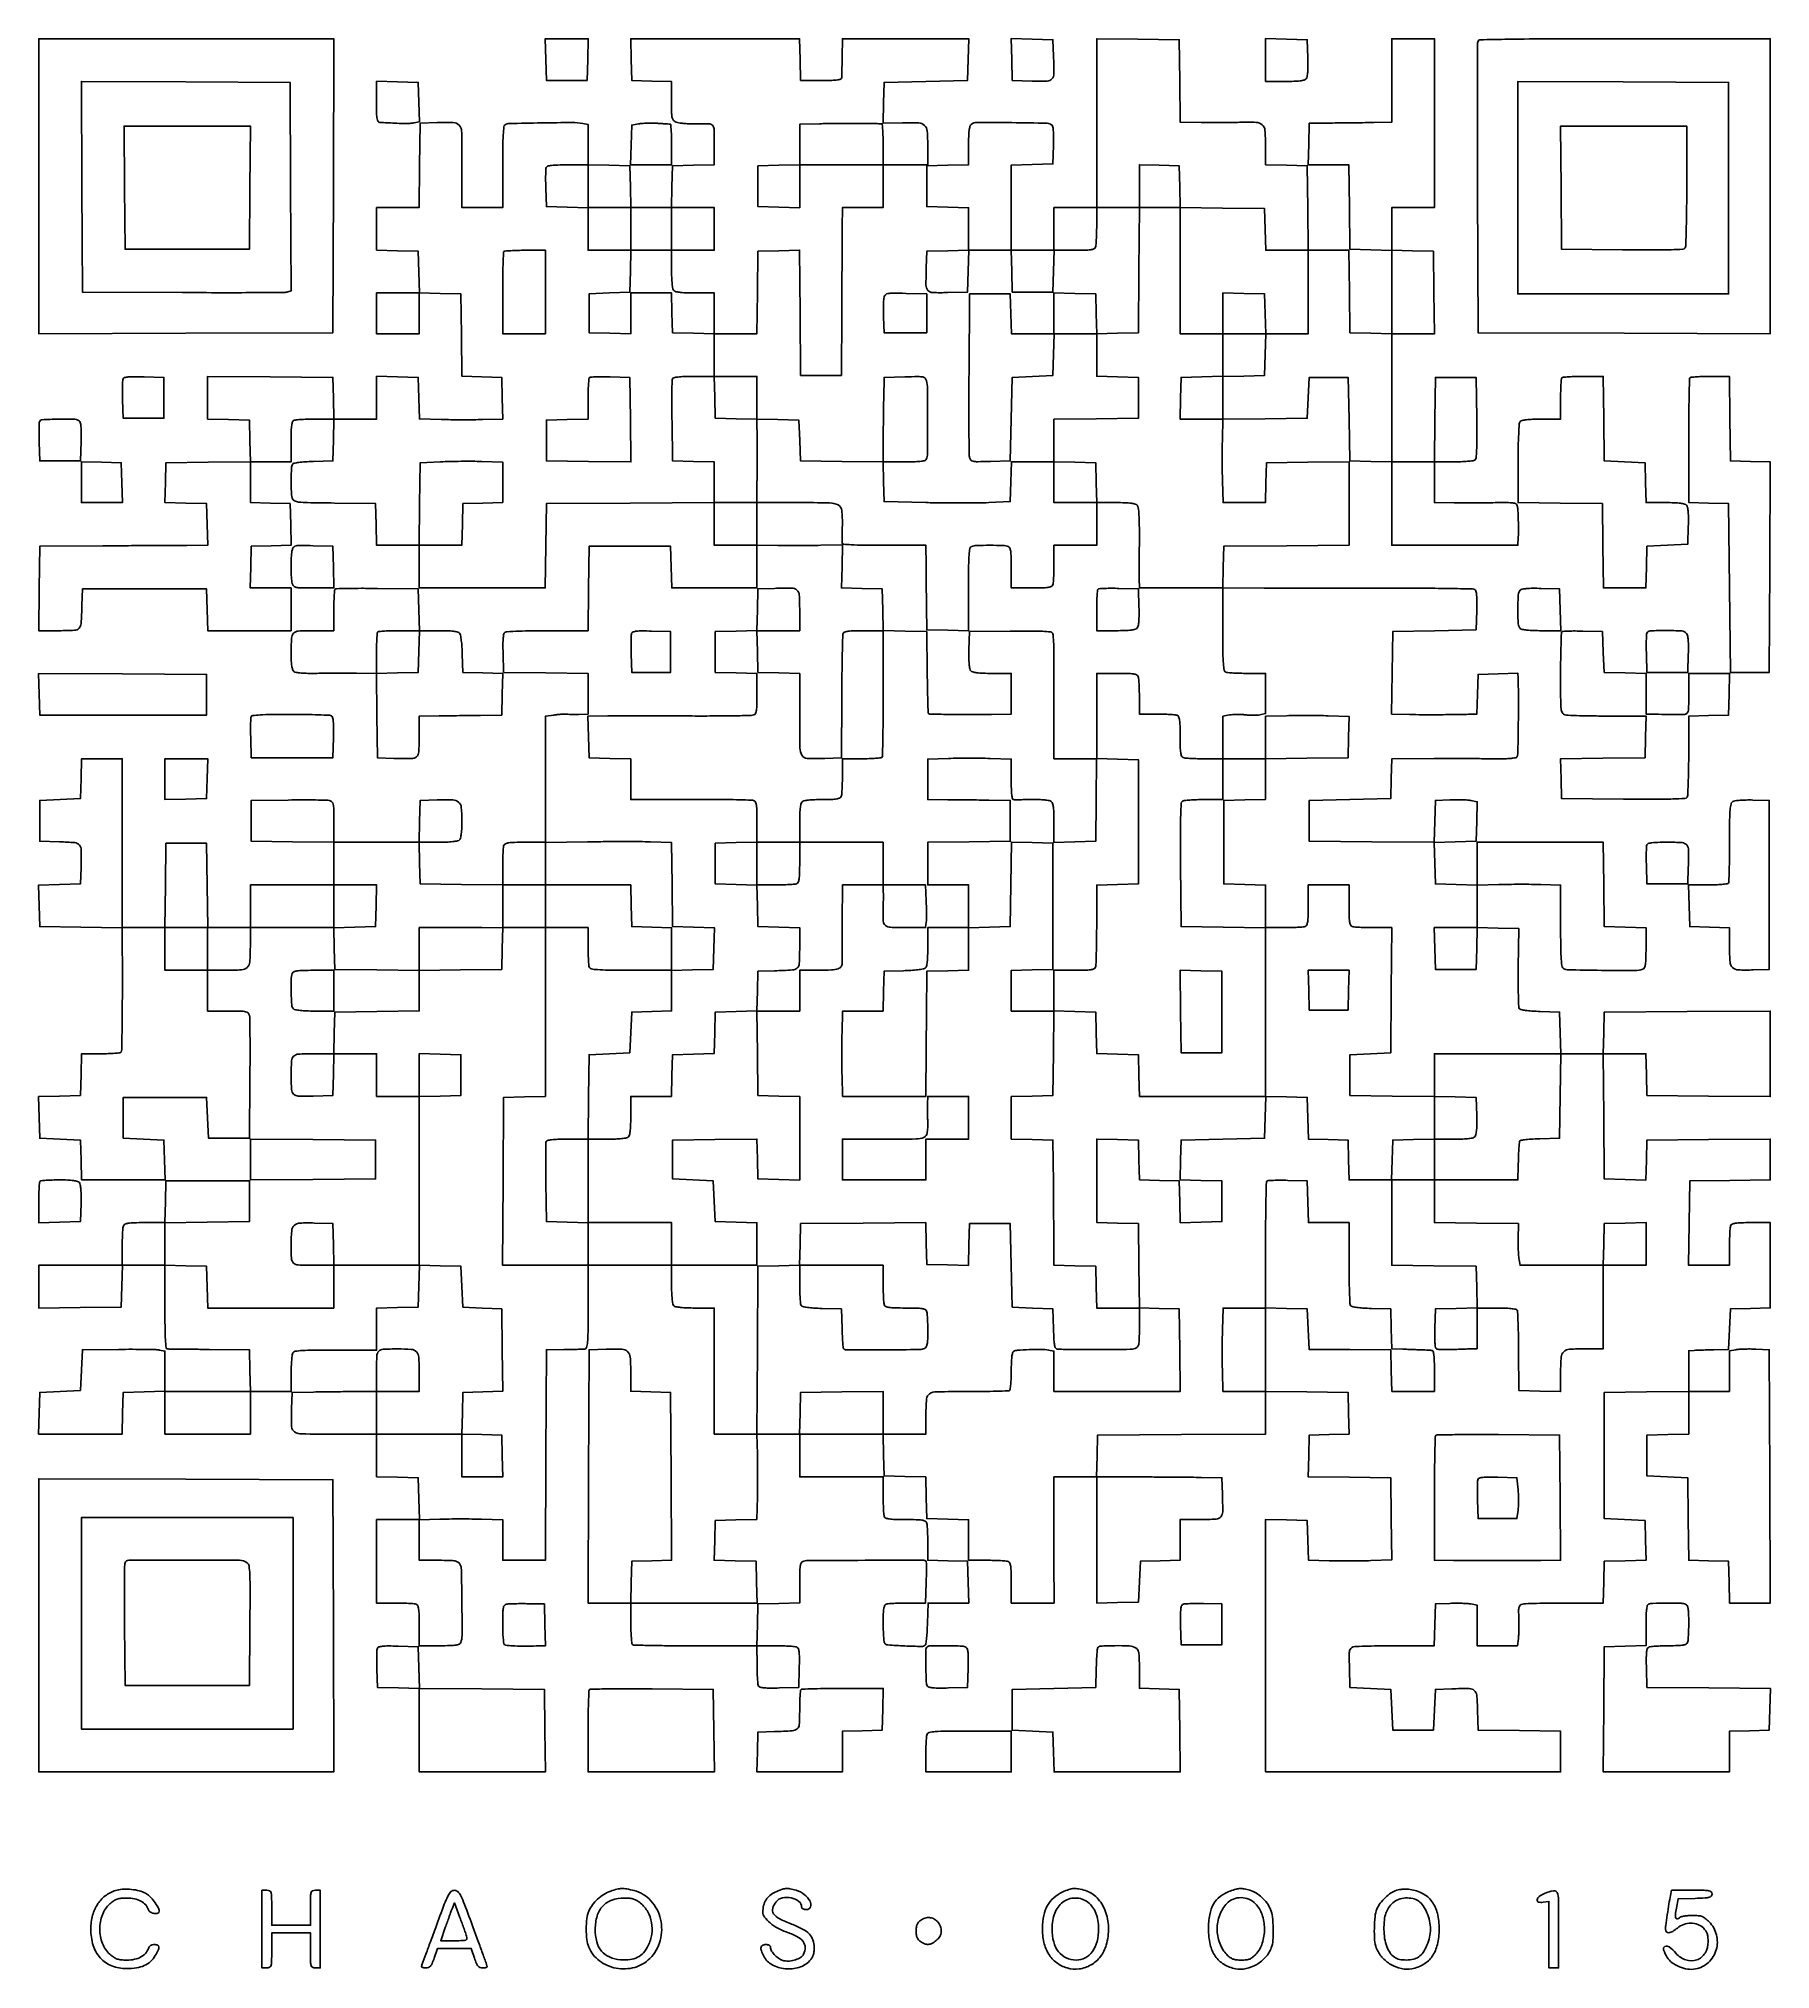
# Model space of a CAD drawing. Extents: x 179 to 1071, y 112 to 1107.
import ezdxf

# ---------------------------------------------------------------- set-up
doc = ezdxf.new("R2010")
doc.units = 0

msp = doc.modelspace()

# ---------------------------------------------------------------- linework, layer by layer
for points in [[(484.216168, 1096.25), (484.5, 1085.5), (494.75, 1085.215017), (505, 1084.930034), (505, 1074.940266, 0.004042), (505.051511, 1068.568322, 0.051148), (505.334582, 1066.188206, 0.145835), (506.049507, 1064.910728, 0.102263), (507.448794, 1064.019469, 0.053234), (508.79681, 1063.665262, 0.013769), (511.029234, 1063.389167, 0.013849), (513.606786, 1063.214094, 0.01371), (516.198794, 1063.181165, -0.007007), (524.177235, 1063.186758, -0.193593), (526.069962, 1062.39595, -0.193506), (526.88827, 1060.514652, -0.007), (527, 1052.533832), (527, 1042.067663), (516.25, 1041.783832), (505.5, 1041.5), (505.216168, 1030.75), (504.932337, 1020), (494.5, 1020), (484.067663, 1020), (483.783832, 1030.75), (483.5, 1041.5), (472.75, 1041.783832), (462, 1042.067663), (462, 1052.454376), (462, 1062.841089), (459.25, 1063.332012, 0.045246), (453.83878, 1063.799761, 0.002955), (438.098737, 1063.640562, 0.001219), (421.336461, 1063.33105, 0.139268), (419.25, 1062.690983, 0.227483), (418.607911, 1061.641424, 0.011068), (418.274581, 1057.459679, 0.011489), (418.058719, 1051.192869, 0.002864), (418, 1040.940983), (418, 1020), (407.5, 1020), (397, 1020), (396.914061, 1030.25, -0.001903), (396.892566, 1034.945265, -0.001082), (396.900473, 1040.62484, -0.00108), (396.933177, 1046.344771, -0.001786), (396.988484, 1051.174986, 0.01636), (396.840276, 1059.549301, 0.187183), (395.517514, 1062.507376, 0.188815), (392.551545, 1063.78584, 0.016693), (384.243181, 1063.788833), (375.5, 1063.5), (375.230498, 1041.75), (374.960995, 1020), (363.980498, 1020), (353, 1020), (353, 1009.033832), (353, 998.067663), (363.75, 997.783832), (374.5, 997.5), (374.783832, 986.75), (375.067663, 976), (364.033832, 976), (353, 976), (353, 965.5), (353, 955), (364, 955), (375, 955), (375, 965.533832), (375, 976.067663), (385.75, 975.783832), (396.5, 975.5), (396.769787, 954.284765), (397.039573, 933.069529), (407.269787, 932.784765), (417.5, 932.5), (417.783485, 921.784171), (418.06697, 911.068343), (407.783485, 910.784171, -0.004667), (403.038344, 910.697362, -0.00256), (397.22584, 910.67506, -0.002552), (391.324732, 910.712753, -0.004075), (386.283205, 910.811779), (375.06641, 911.123557), (374.783205, 921.811779), (374.5, 932.5), (363.75, 932.783832), (353, 933.067663), (353, 922.033832), (353, 911), (342.033832, 911), (331.067663, 911), (330.783832, 921.75), (330.5, 932.5), (298.25, 932.763853), (266, 933.027706), (266, 922.047685), (266, 911.067663), (276.75, 910.783832), (287.5, 910.5), (287.783633, 899.769596), (288.067266, 889.039192), (266.283633, 888.769596), (244.5, 888.5), (244.215394, 878.284183), (243.930789, 868.068365), (254.715394, 867.784183), (265.5, 867.5), (265.783832, 856.75), (266.067663, 846), (255.283832, 845.962845, 0.000488), (249.170531, 845.935814, 0.000094), (238.120876, 845.874081, 0.0001), (225.233435, 845.797055, 0.000093), (212, 845.712845), (179.5, 845.5), (179.230498, 823.75), (178.960995, 802), (189.461446, 802, 0.01153), (197.468162, 802.184659, 0.199626), (199.784299, 803.27559, 0.170447), (200.829557, 805.755571, 0.007935), (201.24922, 815), (201.5, 823.5), (233.5, 823.5), (265.5, 823.5), (265.783832, 812.75), (266.067663, 802), (287.533832, 802), (309, 802), (309, 813), (309, 824), (298.466168, 824), (287.932337, 824), (288.216168, 834.75), (288.5, 845.5), (298.783473, 845.785353), (309.066946, 846.070705), (308.783473, 856.785353), (308.5, 867.5), (298.25, 867.784983), (288, 868.069966), (288, 878.534983), (288, 889), (298.5, 889), (309, 889), (309, 899.393011, -0.005351), (309.059586, 904.960143, -0.030363), (309.30265, 907.913621, -0.063068), (309.76761, 909.601595, -0.205218), (310.581787, 910.393011, -0.0721), (311.638889, 910.632128, -0.005887), (314.475463, 910.821697, -0.007809), (317.880092, 910.955696, -0.00593), (321.615619, 911), (331.067663, 911), (330.783832, 900.25), (330.5, 889.5), (320.535034, 889.211195, 0.00836), (316.199826, 889.012968, 0.019108), (312.944063, 888.684251, 0.01918), (310.589, 888.262532, 0.199883), (309.800347, 887.711195, 0.132123), (309.204932, 885.80927, 0.007657), (309.04897, 879.659933, 0.011306), (309.124975, 873.612316, 0.056739), (309.62517, 870.269563, 0.211071), (310.679986, 868.959617, 0.09083), (312.8718, 868.291986, 0.024017), (317.459037, 867.986547, 0.001427), (331.361515, 867.769563), (352.5, 867.5), (352.783832, 856.75), (353.067663, 846), (364.033832, 846), (375, 846), (375, 835), (375, 824), (407.480498, 824), (439.960995, 824), (440.230498, 845.75), (440.5, 867.5), (483.75, 867.760623), (527, 868.021245), (527, 857.010623), (527, 846), (538, 846), (549, 846), (549, 835), (549, 824), (527.033832, 824), (505.067663, 824), (504.783832, 834.75), (504.5, 845.5), (483.5, 845.5), (462.5, 845.5), (462.230498, 823.75), (461.960995, 802), (441.230498, 801.984687, 0.003676), (433.192493, 801.919661, 0.005589), (426.211166, 801.733781, 0.002282), (420.25324, 801.481239, 0.130342), (419.211769, 801.152042, 0.19692), (418.604266, 800.294865, 0.033714), (418.278982, 798.282937, 0.023663), (418.138177, 795.195195, 0.006827), (418.211769, 790.417355), (418.5, 780.5), (440.25, 780.230498), (462, 779.960995), (462, 769.480498), (462, 759), (457.25, 758.884846, -0.004708), (455.29147, 758.855812, -0.004721), (453.334631, 758.863707, -0.004619), (451.628, 758.902479, -0.018749), (450.591296, 758.97459, 0.035048), (449.575157, 759.012075, 0.009516), (447.968018, 758.928064, 0.009581), (446.143373, 758.762631, 0.009818), (444.341296, 758.528472), (440, 757.877454), (440, 725.438727), (440, 693), (429.606989, 693, 0.005351), (424.039857, 692.940414, 0.030363), (421.086379, 692.69735, 0.063068), (419.398405, 692.23239, 0.205218), (418.606989, 691.418213, 0.072071), (418.367881, 690.361431, 0.005899), (418.178303, 687.528633, 0.007818), (418.044304, 684.128509, 0.005938), (418, 680.398325), (418, 670.960225), (396.75, 671.230112), (375.5, 671.5), (375.216168, 682.25), (374.932337, 693), (384.766168, 693, 0.008652), (389.054729, 693.074219, 0.018432), (392.362299, 693.311014, 0.019308), (394.798441, 693.671586, 0.151095), (395.8, 694.2, 0.146858), (396.316486, 695.159592, 0.020575), (396.681544, 697.407548, 0.019737), (396.923115, 700.406512, 0.010228), (397, 704.164816, 0.023375), (396.680407, 710.997241, 0.198259), (395.276763, 713.661273, 0.167667), (392.268278, 714.801192, 0.015743), (384.243181, 714.788833), (375.5, 714.5), (375.216168, 703.75), (374.932337, 693), (352.966168, 693), (331, 693), (331, 703.480948, 0.00366), (330.951558, 710.099158, 0.046817), (330.683961, 712.562568, 0.149943), (330.014588, 713.789483, 0.137646), (328.75, 714.480522, 0.051289), (327.16757, 714.677845, 0.002227), (321.579687, 714.773489, 0.003771), (314.942521, 714.807466, 0.002678), (307.5, 714.749574), (288.5, 714.5), (288.5, 704), (288.5, 693.5), (309.75, 693.230112), (331, 692.960225), (331, 681.980112), (331, 671), (309.5, 671), (288, 671), (288, 660), (288, 649), (277.019502, 649), (266.039005, 649), (265.769502, 670.75), (265.5, 692.5), (255, 692.5), (244.5, 692.5), (244.230498, 670.75), (243.960995, 649), (232.980498, 649), (222, 649), (222, 692.5), (222, 736), (211.534983, 736), (201.069966, 736), (200.784983, 725.75), (200.5, 715.5), (190, 715), (179.5, 714.5), (179.5, 704), (179.5, 693.5), (189.7397, 693.215131, -0.013827), (197.54295, 692.781878, -0.200378), (199.948742, 691.533568, -0.174565), (200.925177, 688.86687, -0.010012), (200.795054, 680), (200.5, 671.5), (189.716515, 671.215829), (178.93303, 670.931657), (179.216515, 660.215829), (179.5, 649.5), (200.75, 649.230112), (222, 648.960225), (222.044299, 638.230112, -0.001319), (222.075757, 617.118623, -0.002582), (221.969598, 600.303488, -0.000568), (221.790676, 586.120277, -0.135781), (221.432025, 584.890015, -0.229652), (220.873266, 584.535212, -0.007341), (218.13332, 584.261442, -0.012833), (214.811448, 584.064418, -0.008395), (210.974815, 584), (201.067663, 584), (200.783832, 573.25), (200.5, 562.5), (189.716515, 562.215829), (178.93303, 561.931657), (179.216515, 551.215829), (179.5, 540.5), (190, 540), (200.5, 539.5), (200.784983, 529.25), (201.069966, 519), (222.569966, 519), (244.069966, 519), (243.784983, 529.25), (243.5, 539.5), (233, 540), (222.5, 540.5), (222.5, 551), (222.5, 561.5), (244, 561.5), (265.5, 561.5), (266, 551), (266.5, 540.5), (277, 540.5), (287.5, 540.5), (287.779881, 571, 0.001741), (287.847365, 582.850965, 0.002607), (287.816298, 593.201563, 0.001078), (287.724393, 602.062835, 0.056753), (287.510829, 603.75, 0.136497), (286.802592, 605.014337, 0.147975), (285.563634, 605.683238, 0.046655), (283.091251, 605.951267, 0.003686), (276.480948, 606), (266, 606), (266, 616.5), (266, 627), (275.065741, 627, 0.014506), (283.463935, 627.243695, 0.174589), (286.393275, 628.49504, 0.189883), (287.725392, 631.280475, 0.0177), (288, 639.035184), (288, 649), (309.466168, 649), (330.932337, 649), (331.216168, 638.25), (331.5, 627.5), (353.25, 627.230498), (375, 626.960995), (375, 616.5), (375, 606.039005), (353.25, 605.769502), (331.5, 605.5), (331.216168, 594.75), (330.932337, 584), (320.5828, 584, 0.011814), (312.765059, 583.815261, 0.180297), (310.319662, 582.769773, 0.191221), (309.228209, 580.403295, 0.013566), (309.027309, 573, 0.013095), (309.223003, 565.529011, 0.191937), (310.303643, 563.182876, 0.186808), (312.714763, 562.190258, 0.012296), (320.375418, 562.216402), (330.5, 562.5), (330.783832, 573.25), (331.067663, 584), (342.033832, 584), (353, 584), (353, 573), (353, 562), (364, 562), (375, 562), (375, 518.5), (375, 475), (353.033832, 475), (331.067663, 475), (330.783832, 485.75), (330.5, 496.5), (321.016285, 496.790619, 0.017925), (313.519885, 496.751542, 0.175691), (310.639426, 495.571246, 0.189346), (309.298433, 492.863334, 0.02139), (309, 485.890658, 0.012979), (309.192257, 478.485597, 0.193698), (310.260972, 476.183151, 0.179435), (312.661863, 475.172378, 0.010847), (320.606989, 475), (331, 475), (331, 464), (331, 453), (298.533832, 453), (266.067663, 453), (265.783832, 463.75), (265.5, 474.5), (254.75, 474.783832), (244, 475.067663), (244, 486.014329), (244, 496.960995), (265.75, 497.230498), (287.5, 497.5), (287.5, 508), (287.5, 518.5), (266, 518.5), (244.5, 518.5), (244.216168, 507.75), (243.932337, 497), (233.573157, 497, 0.005377), (228.026092, 496.940349, 0.030446), (225.080966, 496.697178, 0.063217), (223.397282, 496.232073, 0.20495), (222.606989, 495.418213, 0.07203), (222.367894, 494.361889, 0.005915), (222.178303, 491.534475, 0.007831), (222.044305, 488.140776, 0.005951), (222, 484.418213), (222, 475), (200.5, 475), (179, 475), (179, 463.980112), (179, 452.960225), (200.25, 453.230112), (221.5, 453.5), (221.783832, 464.25), (222.067663, 475), (233.033832, 475), (244, 475), (244, 453.5, 0.002549), (244.054847, 442.7421, 0.011909), (244.265585, 436.548874, 0.011536), (244.589882, 432.549106, 0.363526), (245.25, 431.909679, 0.014968), (246.195071, 431.869776, 0.000192), (252.154687, 431.798984, 0.000559), (259.052961, 431.727411, 0.000367), (267, 431.659679), (287.5, 431.5), (287.783832, 420.75), (288.067663, 410), (266.033832, 410), (244, 410), (244, 420.420545), (244, 430.841089), (241.25, 431.348627, 0.039321), (239.394714, 431.542096, 0.00245), (233.873438, 431.654764, 0.003611), (227.286593, 431.709302, 0.002671), (220, 431.678082), (201.5, 431.5), (201, 421), (200.5, 410.5), (190, 410), (179.5, 409.5), (179.216168, 398.75), (178.932337, 388), (200.432337, 388), (221.932337, 388), (222.216168, 398.75), (222.5, 409.5), (233.25, 409.783832), (244, 410.067663), (244, 399.033832), (244, 388), (266, 388), (288, 388), (288, 399), (288, 410), (298.5, 410), (309, 410), (309.015313, 419.25, -0.009102), (309.087771, 422.898018, -0.012126), (309.294209, 426.206519, -0.009451), (309.583457, 428.938874, -0.110383), (309.943243, 429.942405, -0.218903), (311.144537, 430.722037, -0.020841), (314.714265, 431.090965, -0.014042), (320.635733, 431.28778, -0.002388), (331.92793, 431.291929), (353, 431.199047), (353, 442.065692), (353, 452.932337), (363.75, 453.216168), (374.5, 453.5), (374.784171, 464.283485), (375.068343, 475.06697), (385.784171, 474.783485), (396.5, 474.5), (397, 464), (397.5, 453.5), (407.5, 453), (417.5, 452.5), (417.769785, 431.285202), (418.03957, 410.070403), (407.769785, 409.785202), (397.5, 409.5), (397.216168, 398.75), (396.932337, 388), (374.966168, 388), (353, 388), (353, 399), (353, 410), (364, 410), (375, 410), (375, 419.964816, 0.015777), (374.758098, 427.629172, 0.173437), (373.560664, 430.410356, 0.189066), (370.918788, 431.676954, 0.019365), (363.860941, 431.921333, 0.011758), (356.369469, 431.714288, 0.192925), (354.136409, 430.683902, 0.181131), (353.161007, 428.370024, 0.010141), (353, 420.432612), (353, 410), (342.25, 409.954554, 0.001152), (337.339105, 409.922475, 0.000664), (331.426562, 409.86237, 0.000664), (325.490286, 409.786257, 0.001111), (320.5, 409.704554), (309.5, 409.5), (309.204946, 401, 0.017378), (309.205453, 391.813808, 0.257598), (310.800938, 389.146345, 0.129107), (314.504163, 388.118547, 0.003484), (331.519052, 388), (353, 388), (353, 377.033832), (353, 366.067663), (363.75, 365.783832), (374.5, 365.5), (374.783832, 354.75), (375.067663, 344), (364.033832, 344), (353, 344), (353, 322.5), (353, 301), (362.418213, 301, -0.005951), (366.140776, 300.955695, -0.007831), (369.534475, 300.821697, -0.005915), (372.361889, 300.632106, -0.07203), (373.418213, 300.393011, -0.205218), (374.23239, 299.601595, -0.063068), (374.69735, 297.913621, -0.030363), (374.940414, 294.960143, -0.005351), (375, 289.393011), (375, 279), (385.393011, 279, 0.005351), (390.960143, 279.059586, 0.030363), (393.913621, 279.30265, 0.063068), (395.601595, 279.76761, 0.205218), (396.393011, 280.581787, 0.092035), (397.082732, 284.311621, 0.002469), (396.988198, 301.079487, 0.002013), (396.739749, 318.093092, 0.118746), (395.964816, 321.065741, 0.136247), (394.97615, 322.101327, 0.091172), (393.431565, 322.675502, 0.038385), (390.714599, 322.940782, 0.005149), (384.964816, 323), (375, 323), (375, 333.435662), (375, 343.871323), (385.599893, 344.185662, -0.004692), (390.445953, 344.283863, -0.002696), (396.287974, 344.3159, -0.002693), (402.158517, 344.28481, -0.004492), (407.099893, 344.187616), (418, 343.875232), (418, 333.437616), (418, 323), (428.991388, 323), (439.982775, 323), (440.241388, 377.25), (440.5, 431.5), (449.5, 431.589928, 0.001457), (453.074505, 431.636065, 0.001858), (456.370313, 431.700461, 0.001444), (459.13311, 431.772697, 0.015548), (460.25, 431.839928, 0.310183), (461.249556, 432.669549, 0.049007), (461.72779, 435.319397, 0.01846), (461.956004, 440.53794, 0.001697), (462, 453.5), (462, 475), (483.5, 475), (505, 475), (505, 465.2, 0.008695), (505.074295, 460.928253, 0.018472), (505.311224, 457.630442, 0.019349), (505.671932, 455.200304, 0.150969), (506.2, 454.2, 0.150969), (507.200304, 453.671932, 0.019349), (509.630442, 453.311224, 0.018472), (512.928253, 453.074295, 0.008695), (517.2, 453), (527, 453), (527, 420.5), (527, 388), (537.966168, 388), (548.932337, 388), (549.216168, 377.75, -0.004724), (549.303092, 372.984151, -0.002495), (549.325568, 367.069134, -0.002482), (549.288307, 361.014999, -0.003833), (549.19002, 355.783223), (548.88004, 344.066447), (538.19002, 343.783223), (527.5, 343.5), (527.215394, 333.284183), (526.930789, 323.068365), (537.715394, 322.784183), (548.5, 322.5), (548.783832, 311.75), (549.067663, 301), (539.283832, 300.989367, 0.000597), (534.647721, 300.978789, 0.000287), (528.702126, 300.954706, 0.000285), (522.499957, 300.922489, 0.000408), (517, 300.886304, -0.001173), (511.464508, 300.858358, -0.000792), (505.150999, 300.8513, -0.000798), (499.047262, 300.863891, -0.001591), (494.216168, 300.896937), (483.932337, 301), (484.216168, 311.75), (484.5, 322.5), (494.760596, 322.7851), (505.021193, 323.0702), (504.760596, 366.2851), (504.5, 409.5), (494.25, 409.784983), (484, 410.069966), (484, 419.999799, 0.018385), (483.714843, 427.752275, 0.190058), (482.352383, 430.578778, 0.180404), (479.390744, 431.792788, 0.01627), (471.243181, 431.788833), (462.5, 431.5), (462.242758, 366.25), (461.985517, 301), (472.992758, 301), (484, 301), (484, 290.559017, 0.008442), (484.068278, 286.515425, 0.012899), (484.277094, 283.013819, 0.007412), (484.56731, 280.126686, 0.229458), (484.9433, 279.535043, 0.133926), (485.747699, 279.297357, 0.000579), (494.879286, 279.115787, 0.002752), (505.278188, 278.978315, 0.001726), (517.4433, 278.926457), (549, 278.900863), (549.015313, 269.200431, 0.007794), (549.080717, 265.39082, 0.010719), (549.266219, 261.971084, 0.007639), (549.524392, 259.138906, 0.115305), (549.847958, 258.211769, 0.19692), (550.705135, 257.604266, 0.033714), (552.717063, 257.278982, 0.023663), (555.804805, 257.138177, 0.006827), (560.582645, 257.211769), (570.5, 257.5), (570.788231, 267.417355, 0.006827), (570.861823, 272.195195, 0.023663), (570.721018, 275.282937, 0.033714), (570.395734, 277.294865, 0.19692), (569.788231, 278.152042, 0.11554), (568.859509, 278.475676, 0.007548), (566.004417, 278.733781, 0.010646), (562.557744, 278.919289, 0.007729), (558.716168, 278.984687), (548.932337, 279), (549.216168, 289.75), (549.5, 300.5), (560.25, 300.783832), (571, 301.067663), (571, 311.426843, -0.005377), (571.059651, 316.973908, -0.030446), (571.302822, 319.919034, -0.063217), (571.767927, 321.602718, -0.20495), (572.581787, 322.393011, -0.090721), (575.163116, 322.877312, -0.000363), (604.735819, 322.989344, -0.000184), (634.904728, 323.070625, -0.198215), (636.083333, 322.587487, -0.195794), (636.245504, 322.207851, -0.001928), (636.285267, 319.186075, -0.005961), (636.276071, 315.675605, -0.003785), (636.185662, 311.587487), (635.871323, 301), (626.517449, 301, 0.005991), (622.819538, 300.955691, 0.007872), (619.446625, 300.821697, 0.005967), (616.636623, 300.632065, 0.071896), (615.581787, 300.393011, 0.19467), (614.780298, 299.644942, 0.069116), (614.312224, 298.117276, 0.033827), (614.069372, 295.475625, 0.00643), (614.015313, 290.643011, 0.007669), (614.076382, 287.053884, 0.010583), (614.248778, 283.835561, 0.007462), (614.488346, 281.169118, 0.115963), (614.788585, 280.307836, 0.238871), (616.381675, 279.362557, 0.005895), (625.114481, 278.883699, 0.006457), (633.798042, 278.622444, 0.202967), (635.742197, 279.40648, 0.168511), (636.055932, 280.050871, 0.005297), (636.377571, 283.000591, 0.00977), (636.655412, 286.533658, 0.006555), (636.841025, 290.58095), (637.18205, 301), (647.624857, 301), (658.067663, 301), (657.783832, 311.75), (657.5, 322.5), (647.25, 322.784983), (637, 323.069966), (637, 331.953196, 0.006301), (636.955668, 335.470775, 0.008183), (636.821697, 338.691626, 0.00637), (636.631754, 341.374672, 0.070866), (636.393011, 342.418213, 0.204366), (635.605154, 343.231384, 0.063541), (633.93074, 343.696802, 0.030628), (631.003676, 343.940206, 0.005432), (625.5, 344, -0.005432), (619.996324, 344.059794, -0.030628), (617.06926, 344.303198, -0.063541), (615.394846, 344.768616, -0.204366), (614.606989, 345.581787, -0.07203), (614.367894, 346.638111, -0.005915), (614.178303, 349.465525, -0.007831), (614.044305, 352.859224, -0.005951), (614, 356.581787), (614, 366), (592.5, 366), (571, 366), (571, 377), (571, 388), (592.466168, 388), (613.932337, 388), (614.216168, 377.25), (614.5, 366.5), (625.216508, 366.216508), (635.933016, 365.933016), (636.216508, 355.216508), (636.5, 344.5), (647.25, 344.216168), (658, 343.932337), (658, 333.466168), (658, 323), (667.418213, 323, -0.005951), (671.140776, 322.955695, -0.007831), (674.534475, 322.821697, -0.005915), (677.361889, 322.632106, -0.07203), (678.418213, 322.393011, -0.205218), (679.23239, 321.601595, -0.063068), (679.69735, 319.913621, -0.030363), (679.940414, 316.960143, -0.005351), (680, 311.393011), (680, 301), (691.013252, 301), (702.026504, 301), (701.948883, 322.75, -0.000414), (701.923891, 331.865521, -0.000377), (701.912972, 341.26875, -0.000377), (701.915876, 349.674327, -0.001222), (701.935632, 355.25), (702, 366), (713, 366), (724, 366), (724, 333.466168), (724, 300.932337), (734.75, 301.216168), (745.5, 301.5), (746, 312), (746.5, 322.5), (756.75, 322.784983), (767, 323.069966), (767, 333.534983), (767, 344), (777.480948, 344, 0.01319), (785.50249, 344.211645, 0.203196), (787.933469, 345.397028, 0.179688), (788.928151, 348.034911, 0.009927), (788.795054, 357), (788.5, 365.5), (778, 365.703106, 0.00223), (772.524462, 365.78459, 0.000669), (764.185374, 365.860325, 0.000671), (754.826318, 365.920247, 0.000727), (745.716168, 365.953106), (723.932337, 366), (724.216168, 376.75), (724.5, 387.5), (767.75, 387.760623), (811, 388.021245), (811, 399.03051), (811, 410.039775), (832.25, 409.769888), (853.5, 409.5), (853.783473, 398.785353), (854.066946, 388.070705), (843.783473, 387.785353), (833.5, 387.5), (833.216371, 376.769986), (832.932742, 366.039971), (854.216371, 365.769986), (875.5, 365.5), (875.769629, 344.338997), (876.039257, 323.177994), (865.269629, 322.838997, -0.004764), (860.370632, 322.731502, -0.002808), (854.515836, 322.691718, -0.002808), (848.666157, 322.717677, -0.004802), (843.78428, 322.813661), (833.068561, 323.127322), (832.78428, 333.313661), (832.5, 343.5), (821.75, 343.783832), (811, 344.067663), (811, 279.033832), (811, 214), (887, 214), (963, 214), (963, 224.480112), (963, 234.960225), (941.75, 235.230112), (920.5, 235.5), (920.215131, 245.7397, 0.013827), (919.781878, 253.54295, 0.200378), (918.533568, 255.948742, 0.174565), (915.86687, 256.925177, 0.010012), (907, 256.795054), (898.5, 256.5), (898, 246), (897.5, 235.5), (887, 235.5), (876.5, 235.5), (876, 246), (875.5, 256.5), (865, 257), (854.5, 257.5), (854.216402, 267.624582, -0.003649), (854.082373, 274.096412, -0.049436), (854.283717, 276.448844, -0.157976), (854.930901, 277.64048, -0.125186), (856.216402, 278.360928, -0.056013), (857.832433, 278.6049, -0.002377), (863.620817, 278.796996, -0.004058), (870.496775, 278.936628, -0.002874), (878.216168, 278.986345), (897.932337, 279), (898.216168, 289.75), (898.5, 300.5), (906, 300.80649, -0.008667), (909.109769, 300.879612, -0.00841), (912.251562, 300.846169, -0.008349), (915.012596, 300.724159, -0.030569), (916.75, 300.511177), (920, 299.909374), (920, 289.454687), (920, 279), (930.372192, 279), (940.744384, 279), (941.240606, 282.75, 0.020239), (941.413553, 284.643411, 0.007234), (941.511592, 287.354508, 0.007164), (941.533497, 290.334585, 0.008407), (941.466288, 293.158963, -0.00749), (941.364576, 297.127075, -0.066355), (941.576942, 298.861018, -0.160581), (942.184633, 299.803224, -0.104734), (943.347873, 300.395308, -0.05666), (944.884956, 300.625907, -0.002173), (950.659437, 300.807096, -0.003868), (957.506109, 300.939151, -0.002714), (965.216168, 300.986345), (984.932337, 301), (985.216168, 311.75), (985.5, 322.5), (996.284606, 322.784183), (1007.069211, 323.068365), (1006.784606, 333.284183), (1006.5, 343.5), (996, 344), (985.5, 344.5), (985.5, 377), (985.5, 409.5), (1007.25, 409.769502), (1029, 410.039005), (1029, 399.053334), (1029, 388.067663), (1018.25, 387.783832), (1007.5, 387.5), (1007.5, 377), (1007.5, 366.5), (1018, 366), (1028.5, 365.5), (1028.769787, 344.284765), (1029.039573, 323.069529), (1039.269787, 322.784765), (1049.5, 322.5), (1049.783832, 311.75), (1050.067663, 301), (1060.541073, 301), (1071.014483, 301), (1070.757242, 366.25), (1070.5, 431.5), (1063.5, 431.807779, 0.009375), (1060.58164, 431.88131, 0.008811), (1057.601562, 431.84799, 0.008811), (1054.961002, 431.725313, 0.029867), (1053.25, 431.512466), (1050, 430.909374), (1050, 420.454687), (1050, 410), (1039.5, 410), (1029, 410), (1029, 420.5), (1029, 431), (1031.75, 431.157695, -0.00512), (1033.274129, 431.229446, -0.001123), (1035.895313, 431.320057, -0.001169), (1038.92695, 431.410942, -0.001123), (1042, 431.48897), (1049.5, 431.662548), (1050, 442.081274), (1050.5, 452.5), (1060.75, 452.784983), (1071, 453.069966), (1071, 475.034983), (1071, 497), (1061.106989, 497, 0.005748), (1055.836306, 496.939403, 0.031643), (1053.006334, 496.694689, 0.0653), (1051.381554, 496.227587, 0.201158), (1050.606989, 495.418213, 0.07203), (1050.367894, 494.361889, 0.005915), (1050.178303, 491.534475, 0.007831), (1050.044305, 488.140776, 0.005951), (1050, 484.418213), (1050, 475), (1039.480498, 475), (1028.960995, 475), (1029.230498, 496.75), (1029.5, 518.5), (1050.25, 518.770288), (1071, 519.040577), (1071, 529.534336), (1071, 540.028094), (1039.25, 539.764047), (1007.5, 539.5), (1007.214647, 529.216527), (1006.929295, 518.933054), (996.214647, 519.216527), (985.5, 519.5), (985.236147, 551.75), (984.972294, 584), (995.952315, 584), (1006.932337, 584), (1007.216168, 573.25), (1007.5, 562.5), (1039.25, 562.235953), (1071, 561.971906), (1071, 583.996689), (1071, 606.021473), (1028.25, 605.760736), (985.5, 605.5), (985.216168, 594.75), (984.932337, 584), (974, 584), (963.067663, 584), (962.783832, 594.75), (962.5, 605.5), (952.535034, 605.788805, -0.008473), (948.219375, 605.987121, -0.018798), (944.943595, 606.317313, -0.018672), (942.555861, 606.740447, -0.191398), (941.738561, 607.288805, -0.142582), (941.411537, 608.28106, -0.002473), (941.238397, 614.019211, -0.006046), (941.150076, 620.747429, -0.003964), (941.203526, 628.5), (941.5, 648.5), (930.75, 648.783832), (920, 649.067663), (920, 659.971448), (920, 670.875232), (931.25, 671.187616, -0.004056), (936.301984, 671.286888, -0.002552), (942.20625, 671.324862, -0.002561), (948.015589, 671.302819, -0.004692), (952.75, 671.216168), (963, 670.932337), (963, 650.166168, 0.003175), (963.062087, 640.390155, 0.010469), (963.278893, 633.947392, 0.00935), (963.608191, 629.461379, 0.175114), (964.2, 628.2, 0.193396), (966.323777, 627.29375, 0.001716), (984.107872, 626.976849, 0.003036), (1001.222952, 626.834549, 0.092424), (1005.418213, 627.606989, 0.20495), (1006.232073, 628.397282, 0.063217), (1006.697178, 630.080966, 0.030446), (1006.940349, 633.026092, 0.005377), (1007, 638.573157), (1007, 648.932337), (996.25, 649.216168), (985.5, 649.5), (985.230498, 671.25), (984.960995, 693), (952.480498, 693), (920, 693), (920, 681.966168), (920, 670.932337), (909.25, 671.216168), (898.5, 671.5), (898.216515, 682.215829), (897.93303, 692.931657), (908.716515, 693.215829), (919.5, 693.5), (919.784412, 703.698231), (920.068823, 713.896463), (916.784412, 714.504722, 0.030395), (915.032742, 714.720113, 0.008401), (912.261671, 714.844273, 0.008452), (909.112296, 714.879139, 0.008752), (906, 714.80649), (898.5, 714.5), (898.216028, 703.736192), (897.932056, 692.972383), (865.716028, 693.236192), (833.5, 693.5), (833.5, 704), (833.5, 714.5), (854.5, 715), (875.5, 715.5), (875.784983, 725.75), (876.069966, 736), (897.784983, 736.06017, -0.000577), (906.843674, 736.074821, -0.00054), (916.105005, 736.069117, -0.000537), (924.326089, 736.04635, -0.00185), (929.657586, 736.006132, 0.007394), (934.250699, 736.022414, 0.020055), (937.500999, 736.212571, 0.022443), (939.760551, 736.53888, 0.210249), (940.551371, 737.08312, 0.135055), (940.981682, 738.551401, 0.000796), (941.196099, 752.835351, 0.003797), (941.275812, 766.522427, 0.007708), (941.090828, 777.284983), (941, 780.069966), (930.75, 779.784983), (920.5, 779.5), (920.215017, 769.25), (919.930034, 759), (916.715017, 758.932178, -0.001954), (907.850327, 758.779836, -0.002274), (899.421043, 758.706268, -0.002458), (891.756638, 758.711913, -0.003965), (885.230112, 758.800563), (875.960225, 759), (876.230112, 780.25), (876.5, 801.5), (898, 802), (919.5, 802.5), (919.788231, 812.417355, 0.006845), (919.861615, 817.192713, 0.023616), (919.720709, 820.284263, 0.03358), (919.395338, 822.301671, 0.195121), (918.788231, 823.165812, 0.139196), (917.683229, 823.503207, 0.000616), (905.247168, 823.733249, 0.00289), (891.076705, 823.895976, 0.001812), (874.5, 823.930432, -0.000205), (856.476242, 823.909972, -0.000187), (837.879124, 823.903461, -0.000187), (821.251939, 823.910079, -0.000606), (810.216168, 823.931975), (788.932337, 824), (789.216168, 834.75), (789.5, 845.5), (821.75, 845.763853), (854, 846.027706), (854, 867.533741), (854, 889.039775), (832.75, 888.769888), (811.5, 888.5), (811.215017, 878.25), (810.930034, 868), (800.027401, 868), (789.124768, 868), (788.812384, 879.25, -0.004053), (788.713101, 884.300627, -0.002553), (788.67508, 890.200549, -0.002563), (788.697055, 896.003705, -0.004701), (788.783635, 900.730591), (789.06727, 910.961183), (810.783635, 911.230591), (832.5, 911.5), (833, 922), (833.5, 932.5), (843.5, 932.5), (853.5, 932.5), (854, 911), (854.5, 889.5), (865.25, 889.216168), (876, 888.932337), (876, 867.466168), (876, 846), (908.5, 846), (941, 846), (941.183219, 850.25, 0.01153), (941.280716, 855.11824, 0.009448), (941.166601, 860.32113, 0.006846), (940.911053, 865.004117, 0.074534), (940.505405, 866.844033, 0.241675), (939.768609, 867.504399, 0.038964), (937.810978, 867.857806, 0.024324), (934.618116, 868.024236, 0.005655), (929.245301, 867.981955, -0.002285), (924.387948, 867.910992, -0.00139), (918.645495, 867.869312, -0.001392), (912.950072, 867.859663, -0.002461), (908.25, 867.887922), (898, 868), (898, 878.5), (898, 889), (907.75, 889.015313, 0.007655), (911.577369, 889.079922, 0.010563), (915.009244, 889.26306, 0.007444), (917.852781, 889.517741, 0.115844), (918.77083, 889.837204, 0.230932), (919.427241, 890.904588, 0.012869), (919.714887, 894.908791, 0.012029), (919.849994, 901.071549, 0.002701), (919.77083, 911.571891), (919.5, 932.5), (909, 932.5), (898.5, 932.5), (898.230498, 910.75), (897.960995, 889), (886.980498, 889), (876, 889), (876, 922), (876, 955), (887.019888, 955), (898.039775, 955), (897.769888, 976.25), (897.5, 997.5), (886.75, 997.783832), (876, 998.067663), (876, 1009.033832), (876, 1020), (887, 1020), (898, 1020), (898, 1063.5), (898, 1107), (887, 1107), (876, 1107), (876, 1085.5), (876, 1064), (866.75, 1063.834553, -0.001038), (862.354982, 1063.765066, -0.000492), (856.692188, 1063.692868, -0.000488), (850.769795, 1063.628974, -0.000692), (845.5, 1063.584553), (833.5, 1063.5), (833.216168, 1052.75), (832.932337, 1042), (843.446666, 1042), (853.960995, 1042), (854.230498, 1020.25), (854.5, 998.5), (865.25, 998.216168), (876, 997.932337), (876, 976.432337), (876, 954.932337), (865.25, 955.216168), (854.5, 955.5), (854.230112, 976.75), (853.960225, 998), (843.499615, 998), (833.039005, 998), (832.769502, 1019.75), (832.5, 1041.5), (821.75, 1041.783832), (811, 1042.067663), (811, 1051.998648, 0.019582), (810.694494, 1059.796231, 0.19314), (809.26515, 1062.681896, 0.175427), (806.164863, 1063.92736, 0.015618), (797.61928, 1063.956747, -0.003711), (793.358738, 1063.86993, -0.001914), (788.026818, 1063.821276, -0.001902), (782.542231, 1063.813089, -0.002879), (777.769888, 1063.851604), (767.039775, 1064), (766.769888, 1085.25), (766.5, 1106.5), (745.25, 1106.769888), (724, 1107.039775), (724, 1063.519888), (724, 1020), (713, 1020), (702, 1020), (702, 1009), (702, 998), (691, 998), (680, 998), (680, 1019.966168), (680, 1041.932337), (690.75, 1042.216168), (701.5, 1042.5), (701.789648, 1051.910352, 0.009159), (701.838891, 1055.864334, 0.017141), (701.710517, 1059.060693, 0.015729), (701.451213, 1061.500676, 0.163449), (701.008182, 1062.391818, 0.193519), (698.488019, 1063.466505, 0.002316), (680.276526, 1063.760509, 0.002486), (662.143903, 1063.879079, 0.175337), (659.345084, 1062.871431, 0.159274), (658.710652, 1061.864377, 0.031052), (658.312512, 1059.727417, 0.022927), (658.070784, 1056.564192, 0.007606), (658, 1051.911387), (658, 1042.067663), (647.25, 1041.783832), (636.5, 1041.5), (636.5, 1031), (636.5, 1020.5), (647.25, 1020.216168), (658, 1019.932337), (658, 1009), (658, 998.067663), (647.25, 997.783832), (636.5, 997.5), (636.204946, 989, 0.009619), (636.065344, 979.971409, 0.179386), (637.048609, 977.349379, 0.210395), (639.4457, 976.214168, 0.013848), (647.277755, 976.215323), (657.5, 976.5), (657.783832, 987.25), (658.067663, 998), (669, 998), (679.932337, 998), (680.216168, 987.25), (680.5, 976.5), (691, 976.5), (701.5, 976.5), (701.783832, 987.25), (702.067663, 998), (712.426843, 998, 0.005377), (717.973908, 998.059651, 0.030446), (720.919034, 998.302822, 0.063217), (722.602718, 998.767927, 0.20495), (723.393011, 999.581787, 0.07203), (723.632106, 1000.638111, 0.005915), (723.821697, 1003.465525, 0.007831), (723.955695, 1006.859224, 0.005951), (724, 1010.581787), (724, 1020), (735.013853, 1020), (746.027706, 1020), (745.763853, 987.75), (745.5, 955.5), (734.785353, 955.216527), (724.070705, 954.933054), (723.785353, 965.216527), (723.5, 975.5), (712.75, 975.783832), (702, 976.067663), (702, 965.533832), (702, 955), (691.034983, 955), (680.069966, 955), (679.784983, 965.25), (679.5, 975.5), (669, 975.5), (658.5, 975.5), (658.23469, 934.5, 0.00127), (658.172281, 918.620959, 0.001952), (658.20684, 904.872626, 0.000635), (658.298306, 892.974035, 0.056162), (658.512445, 891.215323, 0.128327), (659.196721, 889.928186, 0.162206), (660.369444, 889.279432, 0.049386), (662.720525, 889.079118, 0.003536), (669.277755, 889.215323), (679.5, 889.5), (680, 911), (680.5, 932.5), (691, 933), (701.5, 933.5), (701.783832, 944.25), (702.067663, 955), (713.033832, 955), (724, 955), (724, 944.033832), (724, 933.067663), (734.75, 932.783832), (745.5, 932.5), (745.5, 922), (745.5, 911.5), (723.75, 911.230498), (702, 910.960995), (702, 899.980498), (702, 889), (691.034983, 889), (680.069966, 889), (679.784983, 878.75), (679.5, 868.5), (668.5, 868, -0.008602), (662.836104, 867.840127, -0.002754), (654.415625, 867.79375, -0.002747), (645.038116, 867.845262, -0.003066), (636, 868), (614.5, 868.5), (614.215017, 878.75), (613.930034, 889), (624.858028, 889, 0.005338), (630.517212, 889.060419, 0.02643), (633.692614, 889.296466, 0.048209), (635.56845, 889.722623, 0.224841), (636.349285, 890.467838, 0.090849), (636.851126, 893.146414, 0.001192), (636.878792, 910.203401, 0.001752), (636.807947, 926.806656, 0.057413), (636.318555, 930.782649, 0.132096), (635.615424, 932.070206, 0.15916), (634.406404, 932.719143, 0.047572), (631.973966, 932.918725, 0.003343), (625.133398, 932.782649), (614.5, 932.5), (614.296894, 922, 0.001263), (614.215625, 917.167414, 0.000702), (614.139675, 911.273845, 0.0007), (614.079504, 905.307172, 0.001131), (614.046894, 900.230112), (614, 888.960225), (592.75, 889.230112), (571.5, 889.5), (571, 900), (570.5, 910.5), (559.75, 910.783832), (549, 911.067663), (549, 922.033832), (549, 933), (538, 933), (527, 933), (527, 944), (527, 955), (537.980112, 955), (548.960225, 955), (549.230112, 976.25), (549.5, 997.5), (560.236102, 997.783691), (570.972205, 998.067381), (571.236102, 965.783691), (571.5, 933.5), (582, 933.5), (592.5, 933.5), (592.685386, 966.5, -0.000019), (592.7611, 979.88575, -0.000021), (592.835295, 992.817187, -0.00002), (592.899512, 1003.85128, -0.000111), (592.935386, 1009.75), (593, 1020), (603.5, 1020), (614, 1020), (614, 1031), (614, 1042), (625.5, 1042), (637, 1042), (637, 1051.428571, 0.017969), (636.712179, 1059.434762, 0.188271), (635.327861, 1062.344574, 0.179715), (632.305719, 1063.618487, 0.016105), (623.935361, 1063.711262), (613.936102, 1063.5), (614.218051, 1074), (614.5, 1084.5), (636, 1085), (657.5, 1085.5), (657.783832, 1096.25), (658.067663, 1107), (625.533832, 1107), (593, 1107), (592.88465, 1097.75, -0.001158), (592.830648, 1094.097729, -0.001538), (592.763631, 1090.776562, -0.001087), (592.692826, 1087.992261, -0.015484), (592.63465, 1087, -0.275213), (592.07762, 1086.230626, -0.066821), (590.503494, 1085.78892, -0.030039), (587.600724, 1085.556017, -0.005001), (582, 1085.5), (571.5, 1085.5), (571.216168, 1096.25), (570.932337, 1107), (527.432337, 1107), (483.932337, 1107)], [(680.215822, 1096.284178), (680.5, 1085.5), (690.722245, 1085.215323, 0.013848), (698.5543, 1085.214168, 0.210395), (700.951391, 1086.349379, 0.179386), (701.934656, 1088.971409, 0.009619), (701.795054, 1098), (701.5, 1106.5), (690.715822, 1106.784178), (679.931643, 1107.068357)], [(811, 1096.033832), (811, 1085), (820.877555, 1085, 0.007345), (825.653266, 1085.070162, 0.024181), (828.794146, 1085.314808, 0.035127), (830.875583, 1085.728754, 0.154085), (831.916414, 1086.399285, 0.132968), (832.412685, 1087.486141, 0.020746), (832.703614, 1089.849829, 0.018924), (832.84141, 1093.042317, 0.009044), (832.788859, 1097.149285), (832.5, 1106.5), (821.75, 1106.783832), (811, 1107.067663)], [(920.460009, 1105.75, 0.090591), (920.266358, 1104.709509, 0.000109), (920.198937, 1082.982812, 0.000984), (920.176611, 1058.652573, 0.000605), (920.241394, 1030), (920.5, 955.5), (995.75, 955.243674), (1071, 954.987348), (1071, 1030.993674), (1071, 1107), (995.968615, 1107, 0.000668), (957.448289, 1106.948566, 0.003471), (936.19131, 1106.744245, 0.001205), (921.475143, 1106.465155, 0.305157)], [(308.758677, 1030.77123), (309.017354, 977.04246), (306.758677, 976.494347, -0.057902), (304.987826, 976.276519, -0.000418), (290.035361, 976.188577, -0.001589), (272.903102, 976.156579, -0.001017), (253, 976.223117), (201.5, 976.5), (201.241383, 1030.758691), (200.982767, 1085.017383), (254.741383, 1084.758691), (308.5, 1084.5)], [(353, 1074.533832, 0.004197), (353.05112, 1068.444422, 0.036594), (353.293917, 1065.752312, 0.108199), (353.820894, 1064.427778, 0.233944), (354.75, 1063.899556, 0.002177), (362.268946, 1063.500834, 0.008454), (366.930668, 1063.352924, 0.01324), (370.097501, 1063.389877, 0.037859), (372.284023, 1063.639846), (375.068047, 1064.173856), (374.784023, 1074.336928), (374.5, 1084.5), (363.75, 1084.783832), (353, 1085.067663)], [(1049.5, 1030), (1049.5, 975.5), (995.211905, 975.5), (940.92381, 975.5), (940.942857, 1025.75, -0.000032), (940.951538, 1045.331386, -0.000047), (940.961905, 1062.563467, -0.000022), (940.972765, 1077.239555, -0.00086), (940.980952, 1080.508612), (941, 1085.017225), (995.25, 1084.758612), (1049.5, 1084.5)], [(488, 1063.146987), (484.5, 1062.5), (484.215017, 1052.25), (483.930034, 1042), (494.465017, 1042), (505, 1042), (505, 1052.5, 0.006696), (504.946047, 1056.52867, 0.011067), (504.779688, 1059.926933, 0.004832), (504.551451, 1062.748603, 0.373307), (504.25, 1063.038494, -0.001785), (503.731353, 1063.06697, -0.000081), (501.957812, 1063.170987, -0.000136), (499.853086, 1063.295346, -0.000097), (497.5, 1063.435481, 0.012256), (494.946262, 1063.525328, 0.010254), (492.234375, 1063.498614, 0.010388), (489.755295, 1063.371739, 0.027727)], [(613.25, 1063.085967, -0.355653), (613.551454, 1062.777109, -0.004784), (613.779688, 1059.940878, -0.010989), (613.946017, 1056.531918, -0.006694), (614, 1052.5), (614, 1042), (592.5, 1042), (571, 1042), (571, 1030.966168), (571, 1019.932337), (560.25, 1020.216168), (549.5, 1020.5), (549.5, 1031), (549.5, 1041.5), (560.25, 1041.783832), (571, 1042.067663), (571, 1052.498849), (571, 1062.930034), (581.25, 1063.215017, -0.005679), (588.981932, 1063.342129, -0.002278), (599.559465, 1063.347671, -0.00124), (610.119974, 1063.278891, -0.026289)], [(963.235953, 1030.25), (963.5, 998.5), (994.93202, 998.235498, 0.001697), (1010.901959, 998.155315, 0.00816), (1019.995146, 998.288929, 0.006635), (1026.009704, 998.555446, 0.241447), (1027.166708, 999.235498, 0.134731), (1027.492293, 1000.296498, 0.001088), (1027.738089, 1009.161365, 0.003824), (1027.920853, 1019.372002, 0.002438), (1027.984687, 1031.25), (1028, 1062), (995.485953, 1062), (962.971906, 1062)], [(462, 1031), (462, 1020), (473, 1020), (484, 1020), (484, 1009), (484, 998), (494.5, 998), (505, 998), (505, 1009), (505, 1020), (516, 1020), (527, 1020), (527, 1009), (527, 998), (516, 998), (505, 998), (505, 988.2, 0.008695), (505.074295, 983.928253, 0.018472), (505.311224, 980.630442, 0.019349), (505.671932, 978.200304, 0.150969), (506.2, 977.2, 0.150969), (507.200304, 976.671932, 0.019349), (509.630442, 976.311224, 0.018472), (512.928253, 976.074295, 0.008695), (517.2, 976), (527, 976), (527, 965.466168), (527, 954.932337), (516.25, 955.216168), (505.5, 955.5), (505.215017, 965.75), (504.930034, 976), (494.465017, 976), (484, 976), (484, 965.466168), (484, 954.932337), (473.25, 955.216168), (462.5, 955.5), (462.5, 965.5), (462.5, 975.5), (473, 976), (483.5, 976.5), (483.783832, 987.25), (484.067663, 998), (473.033832, 998), (462, 998), (462, 1008.966168), (462, 1019.932337), (451.25, 1020.216168), (440.5, 1020.5), (440.210159, 1029.924983, -0.005394), (440.136178, 1033.631743, -0.007376), (440.154817, 1036.970602, -0.005045), (440.239658, 1039.758353, -0.081654), (440.428774, 1040.674983, -0.241018), (441.150647, 1041.322788, -0.034741), (443.157558, 1041.706476, -0.023677), (446.342601, 1041.936534, -0.00619), (451.468615, 1042), (462, 1042)], [(440, 976.5), (440, 955), (429, 955), (418, 955), (418, 975.833333, -0.002993), (418.048097, 983.867578, -0.004756), (418.195833, 990.742708, -0.001277), (418.396201, 996.712325, -0.189545), (418.666667, 997.333333, -0.178563), (419.245497, 997.600197, -0.004516), (422.172917, 997.804167, -0.009111), (425.658388, 997.951724, -0.006022), (429.666667, 998), (440, 998)], [(614.480969, 973.780198, 0.046923), (614.274399, 972.432807, 0.007843), (614.162696, 969.816054, 0.008535), (614.13208, 966.725889, 0.007475), (614.203496, 963.496645), (614.5, 955.5), (625.5, 955.5), (636.5, 955.5), (636.5, 965.5), (636.5, 975.5), (625.777473, 975.783553, 0.003311), (618.874584, 975.920362, 0.047213), (616.421958, 975.720864, 0.157733), (615.199191, 975.071157, 0.131652)], [(222.442274, 931.710164, 0.081166), (222.248144, 930.773814, 0.005233), (222.158783, 927.980936, 0.007531), (222.137174, 924.634259, 0.005535), (222.210159, 920.924983), (222.5, 911.5), (233, 911.5), (243.5, 911.5), (243.5, 922), (243.5, 932.5), (233.232115, 932.785181, 0.005823), (228.049899, 932.868732, 0.025951), (225.012272, 932.724596, 0.043922), (223.172333, 932.376284, 0.236652)], [(527.216168, 922.25), (527.5, 911.5), (538.25, 911.216168), (549, 910.932337), (549.058431, 900.216168, -0.001258), (549.072762, 895.335519, -0.000736), (549.066605, 889.490062, -0.000736), (549.043217, 883.641394, -0.001252), (549.004205, 878.75), (548.891548, 868), (569.91059, 868, -0.004507), (586.445716, 867.850952, -0.114533), (590.790727, 866.759521, -0.255299), (592.697414, 863.952718, -0.030296), (592.979716, 856.160314, 0.001614), (592.915775, 853.135152, 0.002143), (592.878288, 850.38303, 0.001519), (592.86376, 848.07586, 0.021464), (592.896533, 847.25, 0.360627), (593.542629, 846.590069, 0.011494), (597.548697, 846.265738, 0.011897), (603.746176, 846.054913, 0.002553), (614.5, 846), (636, 846), (636.094864, 835.75, 0.000364), (636.1423, 830.998776, 0.000195), (636.207433, 825.132812, 0.000194), (636.278548, 819.148267, 0.000304), (636.344864, 814), (636.5, 802.5), (647.25, 802.216168), (658, 801.932337), (658, 823.359179, -0.002041), (658.049552, 835.500543, -0.015877), (658.275538, 841.15933, -0.029953), (658.695985, 844.336887, -0.258793), (659.581787, 845.393011, -0.085222), (662.097028, 845.893389, -0.006586), (669, 845.984312, -0.006586), (675.902972, 845.893389, -0.085222), (678.418213, 845.393011, -0.205218), (679.23239, 844.601595, -0.063068), (679.69735, 842.913621, -0.030363), (679.940414, 839.960143, -0.005351), (680, 834.393011), (680, 824), (690.393011, 824, 0.005351), (695.960143, 824.059586, 0.030363), (698.913621, 824.30265, 0.063068), (700.601595, 824.76761, 0.205218), (701.393011, 825.581787, 0.07203), (701.632106, 826.638111, 0.005915), (701.821697, 829.465525, 0.007831), (701.955695, 832.859224, 0.005951), (702, 836.581787), (702, 846), (713, 846), (724, 846), (724, 857), (724, 868), (713, 868), (702, 868), (702, 878.533832), (702, 889.067663), (712.75, 888.783832), (723.5, 888.5), (723.784983, 878.25), (724.069966, 868), (733.912538, 868, -0.007361), (738.680363, 867.929808, -0.024387), (741.808402, 867.68468, -0.035664), (743.878487, 867.268789, -0.153312), (744.921442, 866.594656, -0.146924), (745.461513, 865.320694, -0.011711), (745.778591, 861.63348, -0.012327), (745.971982, 856.507634, -0.004672), (745.998595, 849.344656, 0.000412), (745.967775, 842.93016, 0.000462), (745.948917, 836.759055, 0.000424), (745.942172, 831.505692, 0.002493), (745.954708, 828.75), (746, 824), (767.5, 824), (789, 824), (789, 802.606989, 0.002045), (789.049566, 790.485827, 0.015901), (789.275578, 784.835307, 0.030015), (789.696146, 781.662537, 0.258697), (790.581787, 780.606989, 0.07203), (791.638111, 780.367894, 0.005915), (794.465525, 780.178303, 0.007831), (797.859224, 780.044305, 0.005951), (801.581787, 780), (811, 780), (811, 769.625), (811, 759.25), (808.087864, 758.667573, -0.034671), (806.650197, 758.48242, -0.0141), (804.676997, 758.422078, -0.013872), (802.544168, 758.476197, -0.01719), (800.565783, 758.649721, 0.019257), (798.546529, 758.818424, 0.013929), (796.288371, 758.856792, 0.014105), (794.137891, 758.77272, 0.029549), (792.477919, 758.561835), (789, 757.909374), (789, 746.954687), (789, 736), (800, 736), (811, 736), (811, 746.935662), (811, 757.871323), (821.75, 758.185662, -0.004792), (826.646038, 758.281875, -0.002807), (832.509672, 758.307979, -0.002806), (838.37643, 758.268236, -0.004768), (843.282925, 758.16065), (854.065851, 757.8213), (853.782925, 747.16065), (853.5, 736.5), (832.25, 736.230112), (811, 735.960225), (811, 725.513944), (811, 715.067663), (800.25, 714.783832), (789.5, 714.5), (789.5, 693), (789.5, 671.5), (800.25, 671.216168), (811, 670.932337), (811, 659.966168), (811, 649), (820.418213, 649, 0.005951), (824.140776, 649.044305, 0.007831), (827.534475, 649.178303, 0.005915), (830.361889, 649.367894, 0.07203), (831.418213, 649.606989, 0.205218), (832.23239, 650.398405, 0.063068), (832.69735, 652.086379, 0.030363), (832.940414, 655.039857, 0.005351), (833, 660.606989), (833, 671), (843.5, 671), (854, 671), (854, 660.606989, 0.005351), (854.059586, 655.039857, 0.030363), (854.30265, 652.086379, 0.063068), (854.76761, 650.398405, 0.205218), (855.581787, 649.606989, 0.072059), (856.63843, 649.367885, 0.005904), (859.469594, 649.178303, 0.007822), (862.867769, 649.044305, 0.005942), (866.595641, 649), (876.027706, 649), (875.763853, 616.75), (875.5, 584.5), (865, 584), (854.5, 583.5), (854.5, 573), (854.5, 562.5), (876.25, 562.230498), (898, 561.960995), (898, 572.980498), (898, 584), (930.519502, 584), (963.039005, 584), (962.769502, 562.25), (962.5, 540.5), (952.25, 540.215017, 0.00691), (947.549079, 540.019269, 0.021984), (944.420839, 539.707303, 0.026625), (942.368684, 539.298578, 0.310698), (941.858431, 538.715017, 0.00737), (941.600853, 536.179806, 0.007856), (941.424381, 533.691472, 0.005868), (941.292666, 530.655166, 0.002007), (941.171044, 526.25), (941, 519), (919.5, 519), (898, 519), (898, 508.019502), (898, 497.039005), (919.613034, 496.769502), (941.226067, 496.5), (941.145694, 488.5, 0.00646), (941.155074, 485.235541, 0.006892), (941.249551, 482.042188, 0.006588), (941.40475, 479.300011, 0.031651), (941.612115, 477.75), (942.158911, 475), (963.545624, 475), (984.932337, 475), (985.216168, 485.75), (985.5, 496.5), (996.25, 496.783832), (1007, 497.067663), (1007, 486.033832), (1007, 475), (996, 475), (985, 475), (985, 453.5), (985, 432), (975.934259, 432, 0.014523), (967.533064, 431.755934, 0.174932), (964.604835, 430.502522, 0.18964), (963.27376, 427.712596, 0.017585), (963, 419.930985), (963, 409.932337), (952.25, 410.216168), (941.5, 410.5), (941.38082, 430.63382, 0.003169), (941.285248, 438.431055, 0.004865), (941.09401, 445.181209, 0.00179), (940.852713, 450.973759, 0.127779), (940.571803, 451.88382, 0.21528), (939.847277, 452.372226, 0.01611), (937.433472, 452.704582, 0.017838), (934.175119, 452.929566, 0.008317), (929.940983, 453), (920, 453), (920, 442.5), (920, 432), (916.75, 431.928155, 0.002292), (915.057468, 431.882975, 0.000692), (912.486064, 431.798976, 0.000693), (909.602445, 431.696783, 0.000753), (906.798303, 431.589285, -0.00985), (904.152285, 431.536027, -0.01308), (901.746061, 431.597956, -0.010398), (899.759044, 431.742638, -0.115533), (899.010073, 431.993775, -0.221917), (898.538934, 432.712155, -0.017117), (898.28033, 435.06485, -0.018183), (898.154831, 438.290488, -0.007895), (898.211769, 442.582645), (898.5, 452.5), (909.283485, 452.784171), (920.06697, 453.068343), (919.783485, 463.784171), (919.5, 474.5), (897.75, 474.769502), (876, 475.039005), (876, 497.019502), (876, 519), (865.034983, 519), (854.069966, 519), (853.784983, 529.25), (853.5, 539.5), (843.283481, 539.784613), (833.066961, 540.069227), (832.783481, 550.784613), (832.5, 561.5), (821.784171, 561.783485), (811.068343, 562.06697), (810.784171, 551.283485), (810.5, 540.5), (789, 540), (767.5, 539.5), (767.215394, 529.284183), (766.930789, 519.068365), (777.715394, 518.784183), (788.5, 518.5), (788.5, 508), (788.5, 497.5), (777.784171, 497.216515), (767.068343, 496.93303), (766.784171, 507.716515), (766.5, 518.5), (756.284601, 518.784601), (746.069202, 519.069202), (745.784601, 529.284601), (745.5, 539.5), (734.75, 539.783832), (724, 540.067663), (724, 518.567663), (724, 497.067663), (734.75, 496.783832), (745.5, 496.5), (745.769405, 474.784769), (746.038811, 453.069538), (756.269405, 452.784769), (766.5, 452.5), (766.769888, 431.25), (767.039775, 410), (734.519888, 410), (702, 410), (702, 420.420545), (702, 430.841089), (699.25, 431.308357, 0.040034), (695.361315, 431.652559, 0.011275), (689.268116, 431.56548, 0.007125), (683.133463, 431.251794, 0.122669), (681.23354, 430.644336, 0.200749), (680.668297, 429.854234, 0.025945), (680.303185, 427.763405, 0.021994), (680.070119, 424.743529, 0.008261), (680, 420.5, -0.009372), (679.931814, 416.86254, -0.014177), (679.723498, 413.703099, -0.008832), (679.432875, 411.115719, -0.225643), (679.058718, 410.53629, -0.131045), (678.278426, 410.300914, -0.001294), (672.387329, 410.125433, -0.004139), (665.574963, 409.996579, -0.002658), (657.669406, 409.954545, 0.003766), (641.501787, 409.832769, 0.133915), (637.925334, 408.799269, 0.244598), (636.320176, 406.142371, 0.015533), (636.013655, 396.75), (636, 388), (625, 388), (614, 388), (614, 398.995802), (614, 409.991604), (592.75, 409.745802), (571.5, 409.5), (571.216168, 398.75), (570.932337, 388), (559.955546, 388), (548.978755, 388), (549.239377, 431.25), (549.5, 474.5), (560.216508, 474.783492), (570.933016, 475.066984), (571.216508, 485.783492), (571.5, 496.5), (603.716028, 496.763808), (635.932056, 497.027617), (636.216028, 486.263808), (636.5, 475.5), (647.215829, 475.216515), (657.931657, 474.93303), (658.215829, 485.716515), (658.5, 496.5), (669, 496.5), (679.5, 496.5), (680, 475), (680.5, 453.5), (691, 453), (701.5, 452.5), (701.784983, 442.25, 0.004749), (702.000014, 436.486979, 0.035944), (702.322053, 433.78555, 0.096524), (702.873514, 432.416646, 0.235456), (703.784983, 431.879048, 0.015984), (711.880307, 431.567685, 0.003337), (726.085984, 431.570474, 0.001179), (741.257902, 431.710492, 0.082383), (743.75, 432.153638, 0.122918), (745.008403, 432.987098, 0.134861), (745.674017, 434.287449, 0.047088), (745.947726, 436.74563, 0.004196), (746, 442.975249), (746, 453), (735.033832, 453), (724.067663, 453), (723.783832, 463.75), (723.5, 474.5), (712.75, 474.783832), (702, 475.067663), (701.940931, 485.283832, 0.000384), (701.905753, 490.654565, 0.000111), (701.843127, 498.961501, 0.000111), (701.76836, 508.327907, 0.000118), (701.690931, 517.5), (701.5, 539.5), (690.75, 539.783832), (680, 540.067663), (680, 551), (680, 561.932337), (690.75, 562.216168), (701.5, 562.5), (701.750158, 584.25), (702.000316, 606), (691.000158, 606), (680, 606), (680, 616.466168), (680, 626.932337), (690.75, 627.216168), (701.5, 627.5), (701.5, 660), (701.5, 692.5), (690.769596, 692.783633), (680.039192, 693.067266), (679.769596, 671.283633), (679.5, 649.5), (668.75, 649.216168), (658, 648.932337), (658, 638), (658, 627.067663), (647.25, 626.783832), (636.5, 626.5), (636.314335, 604.5, 0.000089), (636.238536, 595.325425, 0.000083), (636.164311, 585.951563, 0.000083), (636.101214, 577.634638, 0.000286), (636.064335, 572.25), (636, 562), (614.564338, 562), (593.128677, 562), (592.814338, 572.715364, -0.00466), (592.715951, 577.632384, -0.002629), (592.683558, 583.597952, -0.002623), (592.7141, 589.617592, -0.004298), (592.81054, 594.715364), (593.121081, 606), (603.525557, 606), (613.930034, 606), (614.215017, 616.25), (614.5, 626.5), (624.443989, 626.788552, 0.009748), (628.34811, 626.978067, 0.01335), (631.850572, 627.310735, 0.010091), (634.726904, 627.720697, 0.133527), (635.693989, 628.160997, 0.163251), (636.302794, 629.144193, 0.028055), (636.689512, 631.335476, 0.021909), (636.928908, 634.531033, 0.007741), (637, 639.122445), (637, 649), (647.5, 649), (658, 649), (658, 660), (658, 671), (647.5, 671), (637, 671), (637, 681.980112), (637, 692.960225), (658.25, 693.230112), (679.5, 693.5), (679.5, 704), (679.5, 714.5), (668.5, 714.677892, 0.000681), (663.544418, 714.751286, 0.000421), (657.720313, 714.82471, 0.000422), (651.967405, 714.887533, 0.00076), (647.25, 714.927892), (637, 715), (637, 725.435662), (637, 735.871323), (647.599893, 736.185662, -0.004692), (652.445953, 736.283863, -0.002696), (658.287974, 736.3159, -0.002693), (664.158517, 736.28481, -0.004492), (669.099893, 736.187616), (680, 735.875232), (680, 725.437616, 0.006054), (680.060659, 720.428068, 0.023556), (680.281575, 717.335799, 0.034362), (680.642888, 715.427485, 0.325964), (681.25, 714.931729, 0.01441), (682.088167, 714.910146, 0.000891), (684.577099, 714.922233, 0.001321), (687.542647, 714.949758, 0.000979), (690.820975, 714.99527, -0.011128), (694.372164, 714.972485, -0.01976), (697.29094, 714.773153, -0.020842), (699.521941, 714.437386, -0.126079), (700.570975, 713.941096, -0.151307), (701.261372, 712.882105, -0.037351), (701.68404, 710.82591, -0.024828), (701.93022, 707.693169, -0.007194), (702, 702.843724), (702, 692.932337), (712.75, 693.216168), (723.5, 693.5), (723.735692, 714.75), (723.971384, 736), (712.985692, 736), (702, 736), (701.911553, 757.75, -0.000629), (701.886113, 766.810522, -0.000594), (701.882773, 776.048437, -0.00059), (701.899183, 784.231432, -0.002071), (701.937781, 789.5, 0.007854), (701.92115, 793.421319, 0.010938), (701.774397, 796.928102, 0.007593), (701.544788, 799.832748, 0.124421), (701.220548, 800.744601, 0.226037), (700.151597, 801.380985, 0.011623), (696.029382, 801.666425, 0.011608), (689.794384, 801.807828, 0.002785), (679.44432, 801.744601), (658.5, 801.5), (658.211141, 792.149285, 0.009044), (658.15859, 788.042317, 0.018924), (658.296386, 784.849829, 0.020746), (658.587315, 782.486141, 0.132968), (659.083586, 781.399285, 0.154085), (660.124417, 780.728754, 0.035127), (662.205854, 780.314808, 0.024181), (665.346734, 780.070162, 0.007345), (670.122445, 780), (680, 780), (680, 769.5), (680, 759), (669.75, 758.879679, -0.002507), (657.777372, 758.799164, -0.003786), (647.351015, 758.860262, -0.000778), (638.096938, 758.998968, -0.194616), (637.35181, 759.314856, -0.190731), (637.183082, 759.704706, -0.000492), (636.998727, 765.738773, -0.002925), (636.836648, 772.573526, -0.001807), (636.72213, 780.611204), (636.5, 801.5), (625.292423, 801.782354), (614.084846, 802.064709), (614.044324, 769.939938, -0.00163), (613.988343, 757.55947, -0.002606), (613.850935, 746.985217, -0.00052), (613.671906, 737.683743, -0.134118), (613.442884, 736.907584, -0.229096), (612.87466, 736.545928, -0.007545), (610.126572, 736.266603, -0.013022), (606.791339, 736.065698, -0.008531), (602.940983, 736), (593, 736), (593, 727.081787, -0.006277), (592.955669, 723.550804, -0.008159), (592.821697, 720.31865, -0.006338), (592.631778, 717.626193, -0.070946), (592.393011, 716.581787, -0.195123), (591.642994, 715.779618, -0.068495), (590.105917, 715.309523, -0.033615), (587.449162, 715.062206, -0.006405), (582.593011, 715, 0.009539), (578.62258, 714.924249, 0.019202), (575.499944, 714.684733, 0.020076), (573.177004, 714.321527, 0.148618), (572.2, 713.8, 0.150969), (571.671932, 712.799696, 0.019349), (571.311224, 710.369558, 0.018472), (571.074295, 707.071747, 0.008695), (571, 702.8), (571, 693), (592.5, 693), (614, 693), (614, 682), (614, 671), (624.926526, 671), (635.853053, 671), (636.176526, 662.75, -0.004629), (636.277133, 659.389825, -0.005009), (636.312031, 656.115625, -0.004732), (636.287266, 653.308753, -0.024073), (636.183578, 651.75), (635.867155, 649), (625.500965, 649, -0.011033), (617.741469, 649.17124, -0.159976), (615.204651, 650.130143, -0.21224), (614.089687, 652.304243, -0.021401), (614.013404, 658.264058, 0.003161), (614.067366, 660.542936, 0.00234), (614.099315, 663.063505, 0.002364), (614.107095, 665.444351, 0.005318), (614.085254, 667.25), (614, 671), (603.5, 671), (593, 671), (592.881517, 651.75, 0.000908), (592.8491, 644.277011, 0.00137), (592.850525, 637.765707, 0.000525), (592.872961, 632.168295, 0.032404), (592.942391, 631.175811, -0.178023), (592.49503, 629.153699, -0.168443), (590.834211, 627.846102, -0.070326), (587.371102, 627.170061, -0.013092), (580.877555, 627), (571, 627), (571, 616.5), (571, 606), (559.980498, 606), (548.960995, 606), (549.230498, 584.25), (549.5, 562.5), (560.25, 562.216168), (571, 561.932337), (571, 540.432337), (571, 518.932337), (560.25, 519.216168), (549.5, 519.5), (549.214803, 529.769404), (548.929605, 540.038809), (527.214803, 539.769404), (505.5, 539.5), (505.5, 529.5), (505.5, 519.5), (516, 519), (526.5, 518.5), (527, 508), (527.5, 497.5), (538.25, 497.216168), (549, 496.932337), (549, 485.966168), (549, 475), (527, 475), (505, 475), (505, 486), (505, 497), (483.5, 497), (462, 497), (462, 486), (462, 475), (439.989377, 475), (417.978755, 475), (418.239377, 518.25), (418.5, 561.5), (429.25, 561.783832), (440, 562.067663), (440, 605.533832), (440, 649), (429.033832, 649), (418.067663, 649), (417.783832, 638.25), (417.5, 627.5), (396.25, 627.230112), (375, 626.960225), (375, 637.980112), (375, 649), (385.75, 649.058431, -0.001254), (390.643721, 649.072759, -0.000736), (396.5, 649.066605, -0.000736), (402.356276, 649.043219, -0.001254), (407.25, 649.004205), (418, 648.891548), (418, 659.945774), (418, 671), (429, 671), (440, 671), (440, 681.962814), (440, 692.925628), (461.75, 693.212814, -0.001712), (470.8641, 693.301943, -0.001561), (480.263049, 693.332321, -0.001561), (488.662674, 693.307019, -0.005073), (494.230591, 693.216365), (504.961183, 692.93273), (505.230591, 671.216365), (505.5, 649.5), (516.283485, 649.215829), (527.06697, 648.931657), (526.783485, 638.215829), (526.5, 627.5), (515.75, 627.216168), (505, 626.932337), (505, 616.501151), (505, 606.069966), (494.75, 605.784983), (484.5, 605.5), (484, 595), (483.5, 584.5), (473, 584), (462.5, 583.5), (462.230498, 561.75), (461.960995, 540), (471.780498, 540, 0.008671), (476.061937, 540.074251, 0.018449), (479.365373, 540.311103, 0.019326), (481.798972, 540.671732, 0.151042), (482.8, 541.2, 0.150969), (483.328068, 542.200304, 0.019349), (483.688776, 544.630442, 0.018472), (483.925705, 547.928253, 0.008695), (484, 552.2), (484, 562), (494.466168, 562), (504.932337, 562), (505.216168, 572.75), (505.5, 583.5), (516.216508, 583.783492), (526.933016, 584.066984), (527.216508, 594.783492), (527.5, 605.5), (538.215387, 605.783481), (548.930773, 606.066961), (549.215387, 616.283481), (549.5, 626.5), (558, 626.75078, 0.00791), (567.241701, 627.169857, 0.169892), (569.722546, 628.21204, 0.200091), (570.814482, 630.52214, 0.011647), (571, 638.48522), (571, 648.932337), (560.25, 649.216168), (549.5, 649.5), (549.216508, 660.216508), (548.933016, 670.933016), (538.216508, 671.216508), (527.5, 671.5), (527.5, 682), (527.5, 692.5), (538.25, 692.783832), (549, 693.067663), (549, 703.426843, 0.005011), (548.942201, 709.193668, 0.033588), (548.69276, 712.047088, 0.078088), (548.185438, 713.629719, 0.186706), (547.285925, 714.443775, 0.083255), (546.003902, 714.704028, 0.002203), (540.189807, 714.877028, 0.004564), (533.337575, 714.988126, 0.0031), (525.535925, 714.995027, -0.000489), (517.076765, 714.958339, -0.000427), (508.227741, 714.936184, -0.00043), (500.2296, 714.929868, -0.001279), (494.75, 714.944263), (484, 715), (484, 725.466168), (484, 735.932337), (473.25, 736.216168), (462.5, 736.5), (462.216168, 747.25), (461.932337, 758), (472.216168, 758.079172, -0.001796), (478.070867, 758.103221, -0.000339), (488.754699, 758.101484, -0.000363), (501.233243, 758.081933, -0.000333), (514.076425, 758.04395, 0.001917), (526.29976, 758.04654, 0.002957), (536.868888, 758.151808, 0.000958), (546.010069, 758.314432, 0.086894), (547.326425, 758.571767, 0.192241), (548.199657, 759.37918, 0.073564), (548.694113, 760.989994, 0.032637), (548.941654, 763.870872, 0.005116), (549, 769.573157), (549, 779.932337), (538.25, 780.216168), (527.5, 780.5), (527.5, 791), (527.5, 801.5), (538.216508, 801.783492), (548.933016, 802.066984), (549.216508, 812.783492), (549.5, 823.5), (558, 823.795054, -0.009927), (566.965089, 823.928151, -0.179688), (569.602972, 822.933469, -0.203196), (570.788355, 820.50249, -0.01319), (571, 812.480948), (571, 802), (559.966168, 802), (548.932337, 802), (549.216168, 791.25), (549.5, 780.5), (560.25, 780.216168), (571, 779.932337), (571, 758.48522, 0.003493), (571.118666, 741.497954, 0.129265), (572.146755, 737.798685, 0.257452), (574.813671, 736.204928, 0.01735), (584, 736.204946), (592.5, 736.5), (592.683531, 767.855592, -0.00157), (592.792531, 779.974832, -0.002451), (592.97033, 790.410087, -0.000679), (593.181995, 799.494062, -0.085647), (593.402146, 800.605592, -0.228707), (594.135295, 801.295068, -0.043586), (595.973408, 801.702075, -0.026423), (598.979434, 801.936897, -0.006281), (604.002447, 802), (614.067663, 802), (613.783832, 812.75), (613.5, 823.5), (603, 823.779247), (592.5, 824.058494), (592.813767, 835.105126), (593.127534, 846.151757), (581.813767, 845.992312, -0.001654), (576.702384, 845.937193, -0.001009), (570.665607, 845.904252, -0.001011), (564.682362, 845.895772, -0.001792), (559.75, 845.916434), (549, 846), (549, 857), (549, 868), (538, 868), (527, 868), (527, 878.466168), (527, 888.932337), (516.25, 889.216168), (505.5, 889.5), (505.228584, 909.973, -0.002311), (505.16003, 917.911562, -0.003516), (505.180843, 924.807175, -0.001312), (505.255956, 930.733152, -0.088003), (505.447199, 931.723, -0.246836), (506.148133, 932.338251, -0.030182), (508.226202, 932.707918, -0.022488), (511.440409, 932.935654, -0.006442), (516.434783, 933), (526.932337, 933)], [(483.769557, 910.730443), (484.039114, 888.960886), (462.269557, 889.230443), (440.5, 889.5), (440.5, 900), (440.5, 910.5), (451.25, 910.783832), (462, 911.067663), (462, 921.367165, -0.006337), (462.050669, 925.364759, -0.00954), (462.205463, 928.846651, -0.004926), (462.4198, 931.763217, -0.177373), (462.699448, 932.366114, -0.183378), (463.300668, 932.636532, -0.005301), (466.145783, 932.777033, -0.010046), (469.547259, 932.840477, -0.006672), (473.449448, 932.782781), (483.5, 932.5)], [(963.666667, 932.333333, 0.178563), (963.399803, 931.754503, 0.004516), (963.195833, 928.827083, 0.009111), (963.048276, 925.341612, 0.006022), (963, 921.333333), (963, 911), (953.122445, 911, 0.007901), (948.602737, 910.928575, 0.021062), (945.387016, 910.691077, 0.025568), (943.149199, 910.313932, 0.16651), (942.189052, 909.727793, 0.156773), (941.716116, 908.549568, 0.005201), (941.408065, 903.446633, 0.008411), (941.189926, 896.852677, 0.003854), (941.116446, 888.247157), (941.099677, 868.038727), (962.799839, 867.769363), (984.5, 867.5), (984.769502, 845.75), (985.039005, 824), (995.985671, 824), (1006.932337, 824), (1007.216168, 834.75), (1007.5, 845.5), (1018, 846), (1028.5, 846.5), (1028.788859, 855.850715, 0.009044), (1028.84141, 859.957683, 0.018924), (1028.703614, 863.150171, 0.020746), (1028.412685, 865.513859, 0.132968), (1027.916414, 866.600715, 0.153913), (1026.876937, 867.27087, 0.035197), (1024.800587, 867.684961, 0.024242), (1021.669073, 867.929749, 0.007384), (1016.912538, 868), (1007.069966, 868), (1006.784983, 878.25), (1006.5, 888.5), (996, 889), (985.5, 889.5), (985.230498, 911.25), (984.960995, 933), (974.647164, 933, 0.006033), (970.646363, 932.951723, 0.009127), (967.167188, 932.804167, 0.00453), (964.245346, 932.600185, 0.178521)], [(1029.666667, 932.333333, 0.192989), (1029.394751, 931.697488, 0.000572), (1029.195833, 922.521735, 0.003171), (1029.048032, 912.107013, 0.001962), (1029, 899.868316), (1029, 868.069966), (1039.25, 867.784983), (1049.5, 867.5), (1050, 824), (1050.5, 780.5), (1060.5, 780.5), (1070.5, 780.5), (1070.758596, 834.714922), (1071.017191, 888.929844), (1060.758596, 889.214922), (1050.5, 889.5), (1050.230498, 911.25), (1049.960995, 933), (1040.147164, 933, 0.006339), (1036.338062, 932.951706, 0.009542), (1033.020313, 932.804167, 0.004928), (1030.241283, 932.599873, 0.177366)], [(179.428774, 909.674983, 0.081654), (179.239658, 908.758353, 0.005045), (179.154817, 905.970602, 0.007376), (179.136178, 902.631743, 0.005394), (179.210159, 898.924983), (179.5, 889.5), (190, 889.5), (200.5, 889.5), (200.788231, 899.417355, 0.006827), (200.861823, 904.195195, 0.023663), (200.721018, 907.282937, 0.033714), (200.395734, 909.294865, 0.19692), (199.788231, 910.152042, 0.136787), (196.904818, 911.023449, 0.011257), (188.975547, 911.016201, 0.007704), (180.836593, 910.699969, 0.295732)], [(418, 878.472599), (418, 868.069966), (407.75, 867.784983), (397.5, 867.5), (397.216168, 856.75), (396.932337, 846), (385.946281, 846), (374.960225, 846), (375.230112, 867.25), (375.5, 888.5), (386, 889, -0.006143), (390.797202, 889.169397, -0.003546), (396.573437, 889.261362, -0.003542), (402.37347, 889.271479, -0.005928), (407.25, 889.187616), (418, 888.875232)], [(309.639072, 843.783598, 0.054945), (309.167077, 840.701668, 0.010422), (309.04562, 835.012296, 0.010405), (309.16117, 829.323216, 0.055236), (309.630286, 826.25, 0.133842), (310.367068, 824.986552, 0.144838), (311.622381, 824.318468, 0.046615), (314.098572, 824.049393, 0.003769), (320.650463, 824), (331.067663, 824), (330.783832, 834.75), (330.5, 845.5), (320.375418, 845.783598, 0.003649), (313.903588, 845.917627, 0.049436), (311.551156, 845.716283, 0.157976), (310.35952, 845.069099, 0.125186)], [(331.686013, 823.35268, 0.177907), (331.411589, 822.759435, 0.00474), (331.201516, 819.832766, 0.009348), (331.049688, 816.342961, 0.006196), (331, 812.333333), (331, 802), (320.616631, 802, 0.012522), (312.719513, 801.802197, 0.19165), (310.28482, 800.689151, 0.18133), (309.211299, 798.181794, 0.010996), (309.013655, 789.872445, 0.010648), (309.084288, 786.251708, 0.030066), (309.339058, 783.735696, 0.043438), (309.774808, 782.013719, 0.136692), (310.44782, 781.043305, 0.131997), (311.60031, 780.514404, 0.020002), (314.137717, 780.188419, 0.017993), (317.613058, 780.008263, 0.008019), (322.19782, 780.009308, -0.001952), (326.882751, 780.067229, -0.001151), (332.478943, 780.101684, -0.001152), (338.068333, 780.110354, -0.001973), (342.730498, 780.088447), (352.960995, 780), (353.230498, 758.25), (353.5, 736.5), (362, 736.204946, 0.009927), (370.965089, 736.071849, 0.179688), (373.602972, 737.066531, 0.203196), (374.788355, 739.49751, 0.01319), (375, 747.519052), (375, 758), (385.25, 758.097508, 0.000362), (389.967406, 758.1458, 0.000201), (395.720312, 758.211168, 0.0002), (401.54442, 758.282022, 0.000324), (406.5, 758.347508), (417.5, 758.5), (417.783473, 769.214647), (418.066946, 779.929295), (407.783473, 780.214647), (397.5, 780.5), (397.209882, 789.945876, 0.010217), (397.019842, 793.65896, 0.013854), (396.687053, 797.000112, 0.010763), (396.277004, 799.740901, 0.131421), (395.837437, 800.695876, 0.163278), (394.856724, 801.303072, 0.027976), (392.668374, 801.689392, 0.021914), (389.481082, 801.92881, 0.007789), (384.911387, 802), (375.067663, 802), (374.783832, 812.75), (374.5, 823.5), (353.436013, 823.769346, 0.003085), (345.311969, 823.823103, 0.004901), (338.358056, 823.758056, 0.001338), (332.324385, 823.626314, 0.192551)], [(724.699448, 823.366114, 0.177451), (724.419778, 822.762931, 0.004898), (724.205463, 819.836713, 0.009512), (724.050668, 816.343898, 0.006317), (724, 812.333333), (724, 802), (733.877555, 802, 0.007345), (738.653266, 802.070162, 0.024181), (741.794146, 802.314808, 0.035127), (743.875583, 802.728754, 0.154085), (744.916414, 803.399285, 0.132968), (745.412685, 804.486141, 0.020746), (745.703614, 806.849829, 0.018924), (745.84141, 810.042317, 0.009044), (745.788859, 814.149285), (745.5, 823.5), (735.449448, 823.782781, 0.006672), (731.547259, 823.840477, 0.010046), (728.145783, 823.777033, 0.005301), (725.300668, 823.636532, 0.183378)], [(942.233397, 822.833397, 0.18532), (941.181712, 820.471507, 0.012684), (940.979827, 813.014594, 0.012655), (941.155936, 805.55592, 0.18623), (942.2, 803.2, 0.151095), (943.201559, 802.671586, 0.019308), (945.637701, 802.311014, 0.018432), (948.945271, 802.074219, 0.008652), (953.233832, 802), (963.067663, 802), (962.783832, 812.75), (962.5, 823.5), (952.983397, 823.783397, 0.008138), (948.607967, 823.842445, 0.021344), (945.471245, 823.699745, 0.026578), (943.271169, 823.386818, 0.148826)], [(374.783832, 791.25), (374.5, 780.5), (363.75, 780.216168), (353, 779.932337), (353, 790.299502, -0.006002), (353.048275, 794.320751, -0.009085), (353.195833, 797.817145, -0.004491), (353.399783, 800.754242, -0.178637), (353.666667, 801.333333, -0.178637), (354.245758, 801.600217, -0.004491), (357.182855, 801.804167, -0.009085), (360.679249, 801.951725, -0.006002), (364.700498, 802), (375.067663, 802)], [(504.5, 791), (504.5, 780.5), (494.5, 780.5), (484.5, 780.5), (484.210159, 789.924983, -0.00554), (484.137209, 793.634347, -0.007536), (484.158923, 796.981301, -0.00524), (484.248444, 799.774362, -0.081149), (484.44275, 800.711405, -0.232847), (485.158442, 801.373938, -0.046335), (486.9185, 801.724677, -0.027145), (489.820487, 801.869374, -0.006215), (494.732592, 801.786422), (504.5, 801.5)], [(963.699448, 801.366114, 0.188978), (963.415915, 800.717043, 0.001412), (963.205463, 794.786598, 0.005004), (963.050472, 787.941748, 0.003158), (963, 779.949965, 0.001407), (963.038661, 766.208628, 0.024885), (963.284428, 761.775892, 0.097628), (963.935405, 759.669865, 0.206496), (965.25, 758.630286, 0.056211), (966.846838, 758.389711, 0.002313), (972.650563, 758.200423, 0.003998), (979.54089, 758.062725, 0.002824), (987.283832, 758.013655), (1007.067663, 758), (1006.783832, 747.25), (1006.5, 736.5), (984.715233, 736.230401), (962.930467, 735.960802), (963.215233, 725.730401), (963.5, 715.5), (995.432148, 715.235705, 0.001667), (1011.662586, 715.155496, 0.008037), (1020.895282, 715.289065, 0.006458), (1027.006827, 715.554811, 0.241759), (1028.166836, 716.235705, 0.130305), (1028.49004, 717.257168, 0.00231), (1028.738127, 723.066775, 0.005624), (1028.920729, 729.876319, 0.003701), (1028.984687, 737.715017), (1029, 757.930034), (1039.25, 758.215017), (1049.5, 758.5), (1049.783832, 769.25), (1050.067663, 780), (1039.533832, 780), (1029, 780), (1029, 769.5, -0.00331), (1028.955392, 762.76138, -0.048938), (1028.693642, 760.413735, -0.180011), (1028.017059, 759.346559, -0.150515), (1026.75, 758.882952, -0.00965), (1024.836607, 758.820411, -0.004123), (1022.27652, 758.807285, -0.002405), (1018.431813, 758.837768, -0.000513), (1011.75, 758.929742), (1007, 759), (1007, 769.466168), (1007, 779.932337), (996.25, 780.216168), (985.5, 780.5), (985, 791), (984.5, 801.5), (974.449448, 801.782781, 0.006672), (970.547259, 801.840477, 0.010046), (967.145783, 801.777033, 0.005301), (964.300668, 801.636532, 0.183378)], [(1007.428774, 800.674983, 0.081654), (1007.239658, 799.758353, 0.005045), (1007.154817, 796.970602, 0.007376), (1007.136178, 793.631743, 0.005394), (1007.210159, 789.924983), (1007.5, 780.5), (1018, 780.5), (1028.5, 780.5), (1028.788859, 789.850715, 0.009044), (1028.84141, 793.957683, 0.018924), (1028.703614, 797.150171, 0.020746), (1028.412685, 799.513859, 0.132968), (1027.916414, 800.600715, 0.207901), (1025.464692, 801.840281, 0.013631), (1017.346439, 802.091101, 0.011899), (1009.165801, 801.926055, 0.298527)], [(724, 758.033832), (724, 736.067663), (734.75, 735.783832), (745.5, 735.5), (745.5, 703.5), (745.5, 671.5), (734.75, 671.216168), (724, 670.932337), (724, 650.547956, -0.002775), (723.956005, 642.62203, -0.004131), (723.821697, 635.686837, -0.001846), (723.636622, 629.779199, -0.08304), (723.393011, 628.581787, -0.205218), (722.601595, 627.76761, -0.063068), (720.913621, 627.30265, -0.030363), (717.960143, 627.059586, -0.005351), (712.393011, 627), (702, 627), (702, 616.533832), (702, 606.067663), (712.75, 605.783832), (723.5, 605.5), (723.783492, 594.783492), (724.066984, 584.066984), (734.783492, 583.783492), (745.5, 583.5), (745.783832, 572.75), (746.067663, 562), (778.533832, 562), (811, 562), (811, 605.480498), (811, 648.960995), (789.25, 649.230498), (767.5, 649.5), (767.235705, 681.432148, -0.001667), (767.155496, 697.662586, -0.008037), (767.289065, 706.895282, -0.006458), (767.554811, 713.006827, -0.241759), (768.235705, 714.166836, -0.115994), (769.149975, 714.484742, -0.007391), (771.992676, 714.738127, -0.010521), (775.423097, 714.920375, -0.007617), (779.25, 714.984687), (789, 715), (789, 725.5), (789, 736), (779.581787, 736, -0.005951), (775.859224, 736.044305, -0.007831), (772.465525, 736.178303, -0.005915), (769.638111, 736.367894, -0.07203), (768.581787, 736.606989, -0.204366), (767.768616, 737.394846, -0.063541), (767.303198, 739.06926, -0.030628), (767.059794, 741.996324, -0.005432), (767, 747.5, 0.005432), (766.940206, 753.003676, 0.030628), (766.696802, 755.93074, 0.063541), (766.231384, 757.605154, 0.204366), (765.418213, 758.393011, 0.070946), (764.373807, 758.631778, 0.006338), (761.68135, 758.821697, 0.008159), (758.449196, 758.955669, 0.006277), (754.918213, 759), (746, 759), (746, 767.918213, 0.006277), (745.955669, 771.449196, 0.008159), (745.821697, 774.68135, 0.006338), (745.631778, 777.373807, 0.070946), (745.393011, 778.418213, 0.205218), (744.601595, 779.23239, 0.063068), (742.913621, 779.69735, 0.030363), (739.960143, 779.940414, 0.005351), (734.393011, 780), (724, 780)], [(288.407936, 757.620681, 0.083055), (288.226965, 756.731022, 0.004353), (288.150344, 753.812068, 0.006776), (288.136439, 750.324255, 0.004868), (288.211631, 746.428821), (288.5, 736.5), (309.5, 736.5), (330.5, 736.5), (330.78684, 746.918214, 0.006529), (330.8586, 751.877971, 0.021857), (330.721114, 755.126434, 0.029128), (330.409986, 757.268383, 0.206548), (329.821895, 758.110075, 0.127643), (328.814699, 758.421264, 0.002271), (323.110189, 758.656462, 0.005527), (316.424929, 758.82772, 0.003639), (308.73136, 758.883721, 0.002904), (298.89096, 758.826576, 0.012614), (293.060945, 758.611697, 0.012796), (289.256059, 758.27731, 0.279759)], [(1051.771599, 713.952015, 0.199141), (1050.803625, 712.655788, 0.041649), (1050.32809, 709.800626, 0.018379), (1050.093996, 704.606124, 0.002112), (1050.046523, 692.907234, -0.002726), (1050.0056, 685.166482, -0.004238), (1049.877339, 678.492287, -0.001354), (1049.702006, 672.726475, -0.130856), (1049.465907, 671.944837, -0.227789), (1048.878154, 671.568696, -0.008027), (1046.123397, 671.277546, -0.013463), (1042.772071, 671.068413, -0.00885), (1038.907151, 671), (1028.932337, 671), (1029.216168, 660.25), (1029.5, 649.5), (1039.75, 649.215017), (1050, 648.930034), (1050, 639.000201, 0.018033), (1050.278545, 631.27952, 0.185271), (1051.610221, 628.439904, 0.184478), (1054.502514, 627.213502, 0.017853), (1062.259538, 627.209712), (1070.5, 627.5), (1070.5, 671), (1070.5, 714.5), (1062, 714.739618, 0.011638), (1058.618708, 714.75621, 0.014621), (1055.489157, 714.607102, 0.012783), (1052.899284, 714.34093, 0.102419)], [(549, 682), (549, 671), (558.418213, 671, 0.005951), (562.140776, 671.044305, 0.007831), (565.534475, 671.178303, 0.005915), (568.361889, 671.367894, 0.07203), (569.418213, 671.606989, 0.205218), (570.23239, 672.398405, 0.063068), (570.69735, 674.086379, 0.030363), (570.940414, 677.039857, 0.005351), (571, 682.606989), (571, 693), (560, 693), (549, 693)], [(1007.428774, 691.674983, 0.081654), (1007.239658, 690.758353, 0.005045), (1007.154817, 687.970602, 0.007376), (1007.136178, 684.631743, 0.005394), (1007.210159, 680.924983), (1007.5, 671.5), (1018, 671.5), (1028.5, 671.5), (1028.795054, 680, 0.009713), (1028.93148, 688.93173, 0.174525), (1027.964888, 691.582013, 0.207306), (1025.589186, 692.778902, 0.014467), (1017.949563, 693, 0.006635), (1013.101892, 692.935671, 0.024691), (1010.058759, 692.70422, 0.036462), (1008.136432, 692.318196, 0.237659)], [(440, 660), (440, 649), (451, 649), (462, 649), (462, 639.581787, 0.005828), (462.043362, 635.861621, 0.007705), (462.174546, 632.475316, 0.005754), (462.360015, 629.653694, 0.072442), (462.594198, 628.615121, 0.260281), (463.62667, 627.754047, 0.0285), (466.803833, 627.342289, 0.01582), (472.394196, 627.117104, 0.002155), (484.094198, 627.066667), (505, 627.066667), (505, 637.99835), (505, 648.930034), (494.75, 649.215017), (484.5, 649.5), (484.216168, 660.25), (483.932337, 671), (461.966168, 671), (440, 671)], [(309.606989, 625.418213, 0.08662), (308.977766, 622.208797, 0.013333), (309.016068, 615.688031, 0.009396), (309.357172, 609.048659, 0.18075), (310.2, 607.2, 0.150969), (311.200304, 606.671932, 0.019349), (313.630442, 606.311224, 0.018472), (316.928253, 606.074295, 0.008695), (321.2, 606), (331, 606), (331, 616.5), (331, 627), (320.606989, 627, 0.005351), (315.039857, 626.940414, 0.030363), (312.086379, 626.69735, 0.063068), (310.398405, 626.23239, 0.205218)], [(658, 551), (658, 540), (647, 540), (636, 540), (636, 529.5), (636, 519), (614.5, 519), (593, 519), (593, 529.5), (593, 540), (614.432612, 540, 0.003108), (630.991344, 540.102931, 0.095188), (635.021616, 540.929292, 0.272698), (636.741251, 543.208785, 0.038712), (636.964074, 549.315423, -0.004471), (636.891822, 551.574596, -0.003291), (636.850634, 554.078593, -0.003325), (636.843015, 556.447597, -0.00741), (636.875921, 558.25), (637, 562), (647.5, 562), (658, 562)], [(898, 551.067663), (898, 540.067663), (887.25, 539.783832), (876.5, 539.5), (876.215017, 529.25), (875.930034, 519), (886.965017, 519), (898, 519), (898, 529.5), (898, 540), (907.877555, 540, 0.007345), (912.653266, 540.070162, 0.024181), (915.794146, 540.314808, 0.035127), (917.875583, 540.728754, 0.154085), (918.916414, 541.399285, 0.132968), (919.412685, 542.486141, 0.020746), (919.703614, 544.849829, 0.018924), (919.84141, 548.042317, 0.009044), (919.788859, 552.149285), (919.5, 561.5), (908.75, 561.783832), (898, 562.067663)], [(440.446735, 538.72179, 0.087882), (440.255547, 537.733509, 0.001374), (440.180187, 531.95234, 0.003602), (440.159428, 525.218274, 0.002373), (440.22812, 517.47179), (440.5, 497.5), (451.25, 497.216168), (462, 496.932337), (462, 518.466168), (462, 540), (451.468615, 540, 0.006408), (446.453561, 539.935726, 0.02246), (443.23091, 539.708013, 0.030197), (441.149056, 539.338142, 0.246886)], [(179.666667, 518.333333, 0.178637), (179.399783, 517.754242, 0.004491), (179.195833, 514.817145, 0.009085), (179.048275, 511.320751, 0.006002), (179, 507.299502), (179, 496.932337), (189.75, 497.216168), (200.5, 497.5), (200.788859, 506.850715, 0.009044), (200.84141, 510.957683, 0.018924), (200.703614, 514.150171, 0.020746), (200.412685, 516.513859, 0.132968), (199.916414, 517.600715, 0.15069), (198.902086, 518.26374, 0.036445), (196.917147, 518.680501, 0.025371), (193.954939, 518.928023, 0.008159), (189.544222, 519, 0.006752), (185.966282, 518.951682, 0.010096), (182.843199, 518.804167, 0.005479), (180.235872, 518.599466, 0.175801)], [(832.783832, 507.75), (833.067663, 497), (843.533832, 497), (854, 497), (854.015313, 476.25, 0.003459), (854.076871, 468.209892, 0.005289), (854.252233, 461.239524, 0.002049), (854.489938, 455.274703, 0.131294), (854.800347, 454.288805, 0.199883), (855.589, 453.737468, 0.01918), (857.944063, 453.315749, 0.019108), (861.199826, 452.987032, 0.00836), (865.535034, 452.788805), (875.5, 452.5), (875.784983, 442.25), (876.069966, 432), (881.784983, 431.788296, 0.000157), (884.265665, 431.697185, 0.000118), (886.996214, 431.598404, 0.000119), (889.565762, 431.50667, 0.000274), (891.5, 431.439142, -0.002436), (893.123069, 431.375452, -0.002692), (894.692188, 431.297757, -0.002499), (896.031088, 431.217518, -0.013811), (896.75, 431.150846, -0.310449), (897.355901, 430.617146, -0.032465), (897.716647, 428.654025, -0.023089), (897.938555, 425.518577, -0.006121), (898, 420.5), (898, 410), (887.033832, 410), (876.067663, 410), (875.783832, 420.75), (875.5, 431.5), (854.5, 431.556174), (833.5, 431.612347), (833, 442.056174), (832.5, 452.5), (821.75, 452.783832), (811, 453.067663), (811, 431.533832), (811, 410), (800.033832, 410), (789.067663, 410), (788.783832, 420.25, -0.004692), (788.697181, 424.984411, -0.002561), (788.675138, 430.79375, -0.002552), (788.713112, 436.698016, -0.004056), (788.812384, 441.75), (789.124768, 453), (800.062384, 453), (811, 453), (811, 485.333333, -0.002025), (811.050398, 497.779418, -0.003268), (811.205463, 508.374213, -0.000607), (811.414257, 517.699947, -0.192786), (811.699448, 518.366114, -0.183378), (812.300668, 518.636532, -0.005301), (815.145783, 518.777033, -0.010046), (818.547259, 518.840477, -0.006672), (822.449448, 518.782781), (832.5, 518.5)], [(571.015313, 465.25, 0.007309), (571.077211, 461.426877, 0.010173), (571.252233, 458.008274, 0.006962), (571.495095, 455.172107, 0.117226), (571.800347, 454.288805, 0.199883), (572.589, 453.737468, 0.01918), (574.944063, 453.315749, 0.019108), (578.199826, 452.987032, 0.00836), (582.535034, 452.788805), (592.5, 452.5), (592.831495, 442.501838, 0.003665), (592.987871, 438.640214, 0.005738), (593.18483, 435.32142, 0.001909), (593.397961, 432.468558, 0.178617), (593.568832, 432.097835, 0.198585), (595.042316, 431.486409, 0.000728), (614.106498, 431.490119, 0.001111), (632.796202, 431.5625, 0.118197), (635.25, 432.166623, 0.146938), (636.146469, 433.033276, 0.081244), (636.67086, 434.477073, 0.039357), (636.934432, 436.917575, 0.007227), (637, 441.453396, 0.006668), (636.955641, 444.779332, 0.008541), (636.821697, 447.83856, 0.006839), (636.631409, 450.387512, 0.069666), (636.393011, 451.418213, 0.204366), (635.605154, 452.231384, 0.063541), (633.93074, 452.696802, 0.030628), (631.003676, 452.940206, 0.005432), (625.5, 453, -0.005432), (619.996324, 453.059794, -0.030628), (617.06926, 453.303198, -0.063541), (615.394846, 453.768616, -0.204366), (614.606989, 454.581787, -0.07203), (614.367894, 455.638111, -0.005915), (614.178303, 458.465525, -0.007831), (614.044305, 461.859224, -0.005951), (614, 465.581787), (614, 475), (592.5, 475), (571, 475)], [(962.763853, 355.25), (963.027706, 323), (952.763853, 322.926805, -0.00126), (944.527276, 322.888824, -0.000694), (934.455126, 322.881746, -0.00058), (922.339842, 322.904102, -0.000334), (907.75, 322.957682), (898, 323), (898, 354.833333, -0.002001), (898.049029, 367.086392, -0.003231), (898.199888, 377.515513, -0.000593), (898.402981, 386.698691, -0.192864), (898.680468, 387.347135, -0.194926), (899.328722, 387.621499, -0.000608), (908.434599, 387.750224, -0.003285), (918.778546, 387.815907, -0.002034), (930.930468, 387.763802), (962.5, 387.5)], [(920.44275, 364.711405, 0.081149), (920.248444, 363.774362, 0.00524), (920.158923, 360.981301, 0.007536), (920.137209, 357.634347, 0.00554), (920.210159, 353.924983), (920.5, 344.5), (930.5, 344.5), (940.5, 344.5), (941.08534, 348.886315, 0.022863), (941.269448, 350.99849, 0.010307), (941.326793, 353.780045, 0.01018), (941.266834, 356.724741, 0.013684), (941.08534, 359.386315), (940.5, 365.5), (930.732592, 365.786422, 0.006215), (925.820487, 365.869374, 0.027145), (922.9185, 365.724677, 0.046335), (921.158442, 365.373938, 0.232847)], [(223.453816, 321.740243, 0.089548), (223.261817, 320.729866, 0.000598), (223.19019, 311.747155, 0.00234), (223.168607, 301.460077, 0.00149), (223.235201, 289.490243), (223.5, 258.5), (255.5, 258.5), (287.5, 258.5), (287.765726, 289.5, 0.001225), (287.879013, 308.006621, 0.012082), (287.71941, 315.793845, 0.024457), (287.315418, 320.099227, 0.201729), (286.324597, 321.75, 0.157681), (282.495237, 323.016106, 0.001671), (254.221233, 323.106234, 0.001077), (225.335041, 323.03952, 0.309316)], [(419.75, 300.328083, 0.194519), (418.828773, 299.629012, 0.092714), (418.306364, 298.208976, 0.036871), (418.056246, 295.553468, 0.005051), (418, 289.985693, 0.009063), (418.069327, 286.161326, 0.013756), (418.281203, 282.842866, 0.008353), (418.576429, 280.119345, 0.226913), (418.957287, 279.526398, 0.121482), (420.247189, 279.110653, 0.007502), (424.297703, 278.887604, 0.010325), (429.338105, 278.790019, 0.00632), (435.283832, 278.872858), (440.067663, 279), (439.783832, 289.75), (439.5, 300.5), (430.5, 300.651407, 0.005154), (426.925513, 300.674691, 0.006569), (423.629687, 300.618886, 0.005222), (420.874884, 300.507225, 0.053537)], [(768.211769, 300.1713, 0.194409), (767.60482, 299.304382, 0.033527), (767.279413, 297.284794, 0.023597), (767.138468, 294.191727, 0.006852), (767.211769, 289.417355), (767.5, 279.5), (778, 279.5), (788.5, 279.5), (788.5, 290), (788.5, 300.5), (779, 300.753945, 0.008497), (775.267186, 300.790269, 0.011674), (771.912207, 300.687545, 0.00849), (769.137493, 300.490389, 0.12262)], [(1008.25, 300.337719, 0.245291), (1007.654855, 299.639945, 0.027705), (1007.292242, 297.523812, 0.021873), (1007.06524, 294.312618, 0.006709), (1007, 289.450498), (1007, 279.067663), (996.25, 278.783832), (985.5, 278.5), (985.236147, 246.25), (984.972294, 214), (1017.486147, 214), (1050, 214), (1050, 224.465017), (1050, 234.930034), (1060.25, 235.215017), (1070.5, 235.5), (1070.783689, 246.235907), (1071.067378, 256.971814), (1039.283689, 257.235907), (1007.5, 257.5), (1007.211769, 267.417355, -0.006827), (1007.138177, 272.195195, -0.023663), (1007.278982, 275.282937, -0.033714), (1007.604266, 277.294865, -0.19692), (1008.211769, 278.152042, -0.113628), (1009.127797, 278.475136, -0.008287), (1011.807342, 278.733781, -0.011234), (1015.047029, 278.919247, -0.008261), (1018.643011, 278.984687, 0.006483), (1023.463534, 279.055269, 0.033702), (1026.110608, 279.307461, 0.068336), (1027.644645, 279.780017, 0.194682), (1028.393011, 280.581787, 0.070701), (1028.631706, 281.623534, 0.006434), (1028.821697, 284.287222, 0.008233), (1028.955664, 287.484808, 0.006352), (1029, 290.974799, 0.006824), (1028.936805, 295.605148, 0.03479), (1028.687898, 298.167248, 0.070258), (1028.216173, 299.656877, 0.191652), (1027.418213, 300.393011, 0.08728), (1025.058163, 300.8525, 0.005264), (1017.809578, 300.907903, 0.005152), (1010.548962, 300.812147, 0.090253)], [(353.442274, 277.710164, 0.081166), (353.248144, 276.773814, 0.005233), (353.158783, 273.980936, 0.007531), (353.137174, 270.634259, 0.005535), (353.210159, 266.924983), (353.5, 257.5), (364.25, 257.216168), (375, 256.932337), (375, 235.466168), (375, 214), (407.519888, 214), (440.039775, 214), (439.769888, 235.25), (439.5, 256.5), (407.283692, 256.763809), (375.067383, 257.027617), (374.783692, 267.763809), (374.5, 278.5), (364.232115, 278.785181, 0.005823), (359.049899, 278.868732, 0.025951), (356.012272, 278.724596, 0.043922), (354.172333, 278.376284, 0.236652)], [(636.666667, 278.333333, 0.196902), (636.027473, 276.806915, 0.004187), (636.03276, 268.492133, 0.005407), (636.194388, 260.339609, 0.134486), (636.847958, 258.211769, 0.19692), (637.705135, 257.604266, 0.033714), (639.717063, 257.278982, 0.023663), (642.804805, 257.138177, 0.006827), (647.582645, 257.211769), (657.5, 257.5), (657.788231, 267.417355, 0.006827), (657.861823, 272.195195, 0.023663), (657.721018, 275.282937, 0.033714), (657.395734, 277.294865, 0.19692), (656.788231, 278.152042, 0.134486), (654.660391, 278.805612, 0.005407), (646.507867, 278.96724, 0.004187), (638.193085, 278.972527, 0.196902)], [(724.485282, 277.75, 0.066498), (724.295521, 276.877413, 0.003647), (724.08776, 274.076563, 0.005607), (723.901725, 270.730129, 0.004064), (723.766667, 267), (723.5, 257.5), (702, 257), (680.5, 256.5), (680.5, 246), (680.5, 235.5), (691, 235), (701.5, 234.5), (701.784983, 224.25), (702.069966, 214), (734.554871, 214), (767.039775, 214), (766.769888, 235.25), (766.5, 256.5), (756.25, 256.784983), (746, 257.069966), (746, 266.999799, 0.005179), (745.940683, 272.726834, 0.038492), (745.675239, 275.436227, 0.091282), (745.100974, 276.977457, 0.135997), (744.065741, 277.964816, 0.111345), (740.750896, 278.880875, 0.014705), (733.418145, 279.016089, 0.009456), (725.894507, 278.791206, 0.30252)], [(462.680468, 256.347135, 0.189333), (462.404489, 255.714175, 0.001327), (462.199888, 249.746763, 0.00485), (462.049096, 242.868529, 0.003055), (462, 234.833333), (462, 214), (494.519888, 214), (527.039775, 214), (526.769888, 235.25), (526.5, 256.5), (494.930468, 256.763802, 0.002034), (482.778546, 256.815907, 0.003285), (472.434599, 256.750224, 0.000608), (463.328722, 256.621499, 0.194926)], [(571.666667, 256.333333, 0.177367), (571.400127, 255.758713, 0.004928), (571.195833, 252.979555, 0.009542), (571.048294, 249.661661, 0.006339), (571, 245.852385, -0.013195), (570.803481, 238.406677, -0.205634), (569.699074, 236.168514, -0.163126), (567.206024, 235.162943, -0.007623), (558, 234.75078), (549.5, 234.5), (549.215017, 224.25), (548.930034, 214), (570.965017, 214), (593, 214), (593, 224.465017), (593, 234.930034), (603.25, 235.215017), (613.5, 235.5), (613.783832, 246.25), (614.067663, 257), (593.200498, 257, 0.002988), (585.153282, 256.951904, 0.004749), (578.26723, 256.804167, 0.001273), (572.287745, 256.603805, 0.189562)], [(636.606989, 233.418213, 0.070946), (636.368222, 232.373807, 0.006338), (636.178303, 229.68135, 0.008159), (636.044331, 226.449196, 0.006277), (636, 222.918213), (636, 214), (658, 214), (680, 214), (680, 224.5), (680, 235), (658.606989, 235, 0.002045), (646.485827, 234.950434, 0.015901), (640.835307, 234.724422, 0.030015), (637.662537, 234.303854, 0.258697)], [(219.364681, 153.097818, 0.092927), (213.821301, 150.52429, 0.088948), (209.487351, 146.085087, 0.082617), (206.739055, 140.110116, 0.066662), (205.8, 133.097983, 0.073113), (207.052217, 124.580173, 0.11121), (210.711332, 118.091073, 0.118259), (216.604855, 114.055458, 0.090137), (224.318318, 112.610294, 0.040201), (229.330952, 112.986635, 0.067885), (233.361164, 114.193076, 0.077513), (236.547921, 116.286132, 0.071972), (239.040484, 119.298549, 0.023634), (240.568046, 122.092813, 0.134762), (240.876628, 123.740654, 0.277875), (240.210982, 124.663525, 0.101309), (238.567388, 125, 0.061149), (237.499882, 124.868956, 0.082371), (236.60805, 124.482755, 0.08871), (235.936101, 123.85678, 0.084328), (235.508279, 123.026085, -0.105987), (234.080701, 120.524175, -0.086222), (231.654789, 118.605894, -0.073668), (228.35958, 117.403113, -0.050772), (224.399938, 117, -0.021395), (221.424644, 117.127371, -0.061875), (219.411122, 117.554768, -0.067649), (217.664967, 118.437023, -0.029408), (215.609513, 120.03799, -0.123545), (211.776604, 125.587761, -0.089884), (210.433265, 133, -0.089884), (211.776604, 140.412239, -0.123545), (215.609513, 145.96201, -0.029408), (217.664967, 147.562977, -0.067649), (219.411122, 148.445232, -0.061875), (221.424644, 148.872629, -0.021395), (224.399938, 149, -0.050772), (228.35958, 148.596887, -0.073668), (231.654789, 147.394106, -0.086222), (234.080701, 145.475825, -0.105987), (235.508279, 142.973915, 0.186195), (236.531895, 141.696399, 0.094023), (238.506957, 140.998586, 0.119562), (240.295649, 141.152553, 0.32224), (241, 142.131966, 0.130107), (240.454886, 144.191376, 0.031889), (238.513126, 147.146903, 0.03344), (236.117147, 149.923839, 0.078864), (233.92069, 151.541013, 0.058973), (230.796409, 152.715006, 0.033784), (226.825127, 153.413435, 0.033684), (222.765619, 153.572674, 0.055353)], [(294, 133), (294, 113), (296.5, 113, 0.104331), (297.950811, 113.306062, 0.224677), (298.680556, 114.15, 0.064117), (298.955995, 116.064536, 0.003707), (299, 122), (299, 131), (309, 131), (319, 131), (319, 122, 0.003707), (319.044005, 116.064536, 0.064117), (319.319444, 114.15, 0.224677), (320.049189, 113.306062, 0.104331), (321.5, 113), (324, 113), (324, 133), (324, 153), (321.5, 153, 0.104331), (320.049189, 152.693938, 0.224677), (319.319444, 151.85, 0.064117), (319.044005, 149.935464, 0.003707), (319, 144), (319, 135), (309, 135), (299, 135), (299, 144, 0.003707), (298.955995, 149.935464, 0.064117), (298.680556, 151.85, 0.224677), (297.950811, 152.693938, 0.104331), (296.5, 153), (294, 153)], [(383.5, 133.85881, -0.000077), (380.79285, 126.462418, -0.00012), (378.458333, 120.091909, -0.000032), (376.418436, 114.530599, -0.004316), (376.166667, 113.862242, 0.302104), (376.239352, 113.533936, 0.098815), (376.678024, 113.253284, 0.060641), (377.424517, 113.061854, 0.032485), (378.375543, 113, 0.083737), (379.774982, 113.236024, 0.131827), (380.777303, 113.916334, 0.077418), (381.637081, 115.29438, 0.015505), (382.693596, 118), (384.469438, 123), (393.154352, 123), (401.839267, 123), (403.5, 118, 0.015662), (404.481259, 115.328464, 0.075427), (405.303133, 113.938197, 0.13077), (406.262764, 113.243987, 0.091807), (407.580367, 113, 0.024638), (408.507614, 113.045718, 0.039179), (409.289233, 113.185406, 0.046449), (409.845298, 113.387125, 0.290254), (410, 113.631169, 0.085752), (409.916407, 114.114994, 0.000291), (407.899735, 119.766526, 0.001582), (405.591046, 126.160631, 0.00099), (402.850162, 133.631169, 0.002121), (398.336013, 145.702087, 0.026085), (396.35757, 150.201485, 0.081982), (394.837056, 152.286812, 0.197119), (393.100162, 152.996568, 0.195649), (391.369109, 152.289586, 0.083113), (389.864335, 150.229208, 0.026416), (387.92032, 145.782408, 0.002151)], [(473.637261, 152.535187, 0.054347), (470.183935, 150.862645, 0.044777), (466.921399, 148.387012, 0.045442), (464.204032, 145.419151, 0.061639), (462.376839, 142.282119, 0.072515), (461.364571, 138.469588, 0.028347), (461.047711, 133.018943, 0.028381), (461.350342, 127.557846, 0.071037), (462.351044, 123.702258, 0.1338), (467.856986, 116.634235, 0.115478), (476.499116, 112.846836, 0.114288), (485.998349, 113.269711, 0.12904), (493.866394, 117.866394, 0.133069), (499.174083, 127.118991, 0.121894), (499.324121, 138.119629, 0.126464), (494.370459, 147.622074, 0.149086), (485.715848, 152.841332, 0.016058), (481.903762, 153.672044, 0.051994), (479.32482, 153.875046, 0.057049), (476.889088, 153.5335, 0.022293)], [(558.386113, 152.087869, 0.069758), (555.66821, 150.362728, 0.078295), (553.651318, 148.014635, 0.076369), (552.41938, 145.108548, 0.062208), (552, 141.750777, 0.167036), (552.880097, 139.189828, 0.050901), (555.755645, 136.186982, 0.047356), (559.696256, 133.428745, 0.050648), (564, 131.533373, -0.040006), (569.508306, 129.245926, -0.108368), (572.754377, 126.569751, -0.16281), (573.851236, 123.494947, -0.128516), (573.021109, 120.039442, -0.129782), (571.506754, 118.412323, -0.060279), (568.880057, 117.166909, -0.057066), (565.806036, 116.517092, -0.073057), (562.920197, 116.665961, -0.093453), (560.628065, 117.591476, -0.05475), (558.318403, 119.457357, -0.05591), (556.562617, 121.672696, -0.140535), (556, 123.634859, 0.168371), (555.813561, 124.172818, 0.101284), (555.292172, 124.613486, 0.076532), (554.490336, 124.903496, 0.048608), (553.5, 125, 0.113623), (551.841812, 124.618256, 0.243845), (551.079825, 123.594595, 0.130981), (551.258088, 121.798805, 0.029465), (552.516927, 118.967267, 0.149312), (556.7698, 114.613565, 0.100132), (563.462689, 112.535288, 0.097526), (570.594441, 113.200144, 0.133081), (576.06513, 116.569328, 0.044395), (577.216024, 118.035649, 0.05979), (577.96037, 119.548324, 0.054586), (578.368111, 121.299331, 0.029939), (578.5, 123.5, 0.083242), (577.849905, 127.377803, 0.109573), (575.979091, 130.425921, 0.080848), (572.506588, 133.015134, 0.028597), (566.830304, 135.564845, -0.025786), (560.50955, 138.361476, -0.125214), (557.578795, 140.917727, -0.224107), (557.117656, 143.713233, -0.101147), (558.871159, 147.089216, -0.173319), (562.109679, 149.061028, -0.102794), (566.681789, 149.055606, -0.113074), (570.560682, 147.270811, -0.232656), (572, 144.345012, 0.172986), (572.18751, 143.819249, 0.098327), (572.71468, 143.384501, 0.074706), (573.518389, 143.096168, 0.048868), (574.5, 143, 0.31352), (576.525882, 144.408787, 0.214242), (576.332601, 147.30822, 0.104042), (573.378474, 150.844056, 0.099463), (569.204514, 152.959978, 0.019803), (565.908215, 153.736326, 0.068141), (563.719395, 153.858223, 0.067436), (561.566444, 153.387828, 0.019127)], [(706.5, 152.119269, 0.072233), (701.913059, 149.148703, 0.085313), (698.659506, 145.139049, 0.077576), (696.727802, 139.953904, 0.048566), (696.04947, 133.5, 0.056719), (696.830782, 126.132512, 0.08389), (699.27405, 120.126533, 0.093377), (703.310745, 115.705283, 0.088612), (708.751037, 112.956445, 0.105932), (715.018789, 112.453832, 0.099482), (721.099191, 114.532244, 0.097273), (726.009221, 118.852746, 0.096389), (728.939872, 124.722666, 0.074019), (730.068073, 133.84064, 0.085435), (728.371757, 142.423877, 0.097081), (724.191232, 149.104852, 0.132522), (718.181998, 152.827326, 0.02336), (714.680861, 153.700401, 0.064642), (712.15229, 153.874052, 0.066614), (709.706782, 153.394675, 0.025975)], [(792.740524, 152.570688, 0.077109), (787.673892, 149.824654, 0.10107), (784.215778, 145.871959, 0.086425), (782.243052, 140.380555, 0.043142), (781.605048, 133, 0.054972), (782.481237, 125.054617, 0.095415), (785.117711, 118.987272, 0.108627), (789.526487, 114.845202, 0.08832), (795.603133, 112.54663, 0.10007), (801.005973, 112.622434, 0.079548), (806.451584, 114.748801, 0.078339), (811.033968, 118.510735, 0.091885), (813.938666, 123.3151, 0.072427), (814.794526, 127.216806, 0.022339), (814.955432, 133.249711, 0.022321), (814.577772, 139.270876, 0.07283), (813.581906, 143.127876, 0.058439), (811.765423, 146.338834, 0.047723), (809.140433, 149.290149, 0.048636), (806.070178, 151.630396, 0.068806), (802.931325, 153.019696, 0.021312), (800.020281, 153.721845, 0.059594), (797.93022, 153.878927, 0.056762), (795.805315, 153.541604, 0.017982)], [(878.604322, 153.005326, 0.071877), (875.71922, 151.618475, 0.042159), (872.724617, 149.217296, 0.041605), (870.113201, 146.284564, 0.060083), (868.376839, 143.282119, 0.07604), (867.399794, 139.495421, 0.021235), (867.042426, 133.368656, 0.021382), (867.208244, 127.219267, 0.072833), (868.061334, 123.3151, 0.091885), (870.966032, 118.510735, 0.078339), (875.548416, 114.748801, 0.079548), (880.994027, 112.622434, 0.10007), (886.396867, 112.54663, 0.08835), (892.464326, 114.842136, 0.108354), (896.87266, 118.980284, 0.095028), (899.521253, 125.046784, 0.05463), (900.423899, 133, 0.058862), (899.498033, 141.105872, 0.100406), (896.658323, 147.273956, 0.113335), (891.933165, 151.364121, 0.090523), (885.494902, 153.406823, 0.026557), (883.753454, 153.53518, 0.019671), (881.822897, 153.498756, 0.019997), (879.997959, 153.318986, 0.041623)], [(954.75, 151.341518, 0.056918), (951.953312, 149.788544, 0.199327), (950.886068, 148.073685, 0.385407), (951.626127, 146.925497, 0.102423), (954, 146.786692), (957, 147.226999), (957, 130.113499), (957, 113), (959.5, 113), (962, 113), (962, 133, 0.00269), (961.91809, 148.222002, 0.091672), (961.226434, 151.749939, 0.363806), (959.368841, 152.756383, 0.048004)], [(1019.598698, 150.25, 0.009469), (1018.826951, 146.057183, 0.004023), (1017.944774, 140.412976, 0.002736), (1017.158114, 134.891672, 0.032946), (1017.007554, 132.75, 0.208012), (1017.54136, 131.507766, 0.222474), (1018.792644, 131.097338, 0.105609), (1020.775418, 131.779383, 0.039461), (1023.182369, 133.5, -0.085793), (1026.442519, 135.40291, -0.088674), (1030.114499, 136.072186, -0.092715), (1033.654699, 135.42249, -0.105134), (1036.545455, 133.545455, -0.045944), (1037.739433, 132.109286, -0.066727), (1038.482673, 130.640643, -0.0579), (1038.876454, 128.876116, -0.02598), (1039, 126.5, -0.133204), (1037.407674, 120.629033, -0.175971), (1033.176054, 117.117106, -0.171508), (1027.58697, 117.091186, -0.126556), (1022.394023, 120.544482, 0.042525), (1018.971441, 123.756174, 0.288053), (1016.765868, 123.99464, 0.382644), (1016.058497, 122.257324, 0.050876), (1017.91908, 118.365039, 0.09888), (1020.405969, 115.666968, 0.0601), (1024.207576, 113.545843, 0.05911), (1028.493549, 112.356011, 0.084741), (1032.427426, 112.420407, 0.141349), (1039.145681, 115.801704, 0.135618), (1043.161763, 122.29249, 0.133573), (1043.307659, 130.004207, 0.135506), (1039.521131, 136.678869, 0.027029), (1037.486033, 138.505078, 0.078523), (1035.851024, 139.442488, 0.0714), (1033.919141, 139.877133, 0.019688), (1030.8, 140, 0.020142), (1028.645839, 139.913185, 0.024327), (1026.638646, 139.652396, 0.02405), (1025.00112, 139.275989, 0.128543), (1024.216667, 138.816667, -0.144044), (1023.083165, 138.198495, -0.385472), (1022.351421, 138.620075, -0.104592), (1022.166282, 140.396476, -0.01891), (1022.639975, 143.700548), (1023.514379, 148.5), (1032.257189, 148.788933, 0.005097), (1037.434103, 149.012873, 0.049657), (1039.598619, 149.345891, 0.154563), (1040.609232, 149.977507, 0.17823), (1041, 151.038933, 0.199534), (1040.556742, 152.105445, 0.150366), (1039.421572, 152.702952, 0.042826), (1036.941125, 152.952871, 0.003704), (1030.579455, 153), (1020.158911, 153)], [(399.434115, 129.25, -0.092726), (399.585547, 127.961213, -0.29846), (399.088917, 127.305272, -0.081193), (397.647625, 127.042055, -0.004651), (393.126961, 127), (386.119146, 127), (388.451647, 133.75, -0.001956), (389.432986, 136.554293, -0.00186), (390.452704, 139.398438, -0.001844), (391.372808, 141.906103, -0.006588), (391.98833, 143.5), (393.192511, 146.5), (395.962982, 139, -0.001388), (397.075046, 135.963601, -0.001569), (398.125447, 133.042188, -0.00143), (399.003685, 130.552813, -0.008604)], [(489.059249, 146.296691, -0.089642), (492.718794, 141.885056, -0.084169), (494.703577, 136.374893, -0.081354), (494.796605, 130.351917, -0.07613), (492.982448, 124.463742, -0.066866), (490.574541, 120.823332, -0.095926), (487.531005, 118.453317, -0.088705), (483.637171, 117.276888, -0.049841), (478.682159, 117.193337, -0.080008), (472.97985, 118.603387, -0.12064), (468.90027, 121.654844, -0.111305), (466.483559, 126.450755, -0.061345), (465.676993, 133, -0.072201), (466.664239, 139.801144, -0.116736), (469.559606, 144.849524, -0.121884), (474.30498, 147.92528, -0.083137), (480.673275, 148.996262, -0.022692), (483.452961, 148.872055, -0.055409), (485.458357, 148.464007, -0.062049), (487.187578, 147.659667, -0.035062)], [(719.486321, 146.8321, -0.069979), (721.860809, 144.356476, -0.060844), (723.595445, 141.205861, -0.054991), (724.648366, 137.428896, -0.040522), (725, 133.097218, -0.060079), (724.206811, 126.519811, -0.095905), (721.847609, 121.392633, -0.116238), (718.140977, 118.162056, -0.12196), (713.447767, 117, -0.109482), (708.332024, 118.133755, -0.118914), (704.350685, 121.306873, -0.102022), (701.845555, 126.390837, -0.063709), (701, 133, -0.039799), (701.349679, 137.386057, -0.055105), (702.398367, 141.186884, -0.061272), (704.131616, 144.346776, -0.070161), (706.513679, 146.8321, -0.088676), (709.50599, 148.426731, -0.078344), (713, 148.977583, -0.078344), (716.49401, 148.426731, -0.088676)], [(805.838591, 146.007563, -0.117417), (809.22875, 140.498302, -0.077873), (810.434678, 133.139833, -0.077392), (809.332113, 125.717487, -0.112829), (806.020672, 120.022129, -0.032959), (804.338419, 118.443779, -0.076284), (802.852738, 117.562531, -0.070683), (801.100819, 117.130143, -0.025216), (798.521867, 117, -0.025726), (795.998004, 117.129945, -0.064488), (794.206878, 117.5525, -0.070541), (792.678317, 118.390187, -0.035822), (791.017351, 119.828803, -0.064408), (789.056947, 122.371728, -0.041248), (787.447276, 125.741162, -0.040305), (786.371622, 129.444777, -0.050566), (786.011154, 133, -0.050566), (786.371622, 136.555223, -0.040305), (787.447276, 140.258838, -0.041248), (789.056947, 143.628272, -0.064408), (791.017351, 146.171197, -0.099081), (794.410828, 148.432918, -0.100689), (798.393656, 149.197497, -0.09956), (802.395057, 148.346693, -0.094637)], [(889.885708, 147.3675, -0.094233), (892.160197, 145.030633, -0.046083), (894.130844, 141.352528, -0.044302), (895.497181, 137.104801, -0.055724), (895.956076, 133, -0.055724), (895.497181, 128.895199, -0.044302), (894.130844, 124.647472, -0.046083), (892.160197, 120.969367, -0.094233), (889.885708, 118.6325, -0.099708), (887.230354, 117.471276, -0.050083), (883.578695, 117.055341, -0.050201), (879.944453, 117.372264, -0.106326), (877.352869, 118.465394, -0.092392), (875.123773, 120.738954, -0.058742), (873.427145, 124.046867, -0.051075), (872.357102, 128.160107, -0.03813), (872, 132.836029, -0.024184), (872.23315, 137.653536, -0.057443), (872.98512, 141.156169, -0.070154), (874.394617, 143.95646, -0.054302), (876.635837, 146.538309, -0.101052), (879.452656, 148.249807, -0.070634), (883.102713, 149.003148, -0.070371), (886.833216, 148.711541, -0.098439)], [(633.222506, 137.443296, 0.063636), (632.175063, 136.490503, 0.079652), (631.493093, 135.369675, 0.0664), (631.118462, 133.932734, 0.030617), (631, 132, 0.030617), (631.118462, 130.067266, 0.0664), (631.493093, 128.630325, 0.079652), (632.175063, 127.509497, 0.063636), (633.222506, 126.556704, 0.057167), (635.343674, 125.406696, 0.11193), (637.231157, 125.102751, 0.104949), (639.146318, 125.637747, 0.046278), (641.365141, 127.07258, 0.096999), (643.194774, 129.197412, 0.114593), (643.949824, 131.734084, 0.112525), (643.51473, 134.379787, 0.090981), (641.961045, 136.811439, 0.084271), (640.032464, 138.285566, 0.103442), (637.857276, 138.907125, 0.099239), (635.545105, 138.615063, 0.072007)]]:
    msp.add_lwpolyline(points, format="xyb", close=True)
for points in [[(179, 1030.993714), (179, 954.987428), (254.75, 955.243714), (330.5, 955.5), (330.756286, 1031.25), (331.012572, 1107), (255.006286, 1107), (179, 1107)], [(440.216168, 1096.25), (440.5, 1085.5), (451, 1085.5), (461.5, 1085.5), (461.783832, 1096.25), (462.067663, 1107), (451, 1107), (439.932337, 1107)], [(223.235953, 1030.25), (223.5, 998.5), (255.5, 998.5), (287.5, 998.5), (287.764047, 1030.25), (288.028094, 1062), (255.5, 1062), (222.971906, 1062)], [(766.783635, 1030.769409), (767.06727, 1020.038817), (788.783635, 1019.769409), (810.5, 1019.5), (810.783832, 1008.75), (811.067663, 998), (822.033832, 998), (833, 998), (833, 976.5), (833, 955), (822.033832, 955), (811.067663, 955), (810.783832, 944.25), (810.5, 933.5), (799.75, 933.216168), (789, 932.932337), (789, 921.966168), (789, 911), (777.966168, 911), (766.932337, 911), (767.216168, 921.75), (767.5, 932.5), (778.25, 932.783832), (789, 933.067663), (789, 944.033832), (789, 955), (778, 955), (767, 955), (767, 987.5), (767, 1020), (756.5, 1020), (746, 1020), (746, 1031.034983), (746, 1042.069966), (756.25, 1041.784983), (766.5, 1041.5)], [(789, 965.533832), (789, 955), (800.034983, 955), (811.069966, 955), (810.784983, 965.25), (810.5, 975.5), (799.75, 975.783832), (789, 976.067663)], [(201, 878.534983), (201, 868), (211.534983, 868), (222.069966, 868), (221.784983, 878.25), (221.5, 888.5), (211.25, 888.784983), (201, 889.069966)], [(179.21606, 769.260648), (179.5, 758.5), (222.5, 758.5), (265.5, 758.5), (265.5, 769), (265.5, 779.5), (222.21606, 779.760648), (178.932121, 780.021296)], [(244, 725.466168), (244, 714.932337), (254.75, 715.216168), (265.5, 715.5), (265.784983, 725.75), (266.069966, 736), (255.034983, 736), (244, 736)], [(352.783832, 660.25), (352.5, 649.5), (341.75, 649.216168), (331, 648.932337), (331, 659.966168), (331, 671), (342.033832, 671), (353.067663, 671)], [(266, 638), (266, 627), (255, 627), (244, 627), (244, 638), (244, 649), (255, 649), (266, 649)], [(919.783832, 638.25), (919.5, 627.5), (909, 627.5), (898.5, 627.5), (898.216168, 638.25), (897.932337, 649), (909, 649), (920.067663, 649)], [(788.5, 605.5), (788.5, 584.5), (778, 584.5), (767.5, 584.5), (767.230013, 605.784034), (766.960027, 627.068069), (777.730013, 626.784034), (788.5, 626.5)], [(833.215017, 616.75), (833.5, 606.5), (843.5, 606.5), (853.5, 606.5), (853.784983, 616.75), (854.069966, 627), (843.5, 627), (832.930034, 627)], [(396.5, 573), (396.5, 562.5), (385.75, 562.216168), (375, 561.932337), (375, 573), (375, 584.067663), (385.75, 583.783832), (396.5, 583.5)], [(288, 529.5), (288, 518.972294), (320.25, 519.236147), (352.5, 519.5), (352.5, 529.5), (352.5, 539.5), (320.25, 539.763853), (288, 540.027706)], [(417.783832, 376.75), (418.067663, 366), (407.533832, 366), (397, 366), (397, 377.034983), (397, 388.069966), (407.25, 387.784983), (417.5, 387.5)], [(179, 289.506286), (179, 214), (255.006326, 214), (331.012652, 214), (330.756326, 289.25), (330.5, 364.5), (254.75, 364.756286), (179, 365.012572)], [(310, 290.5), (310, 236), (255.5, 236), (201, 236), (201, 290.5), (201, 345), (255.5, 345), (310, 345)]]:
    msp.add_lwpolyline(points, close=True)

doc.saveas('drawing.dxf')
